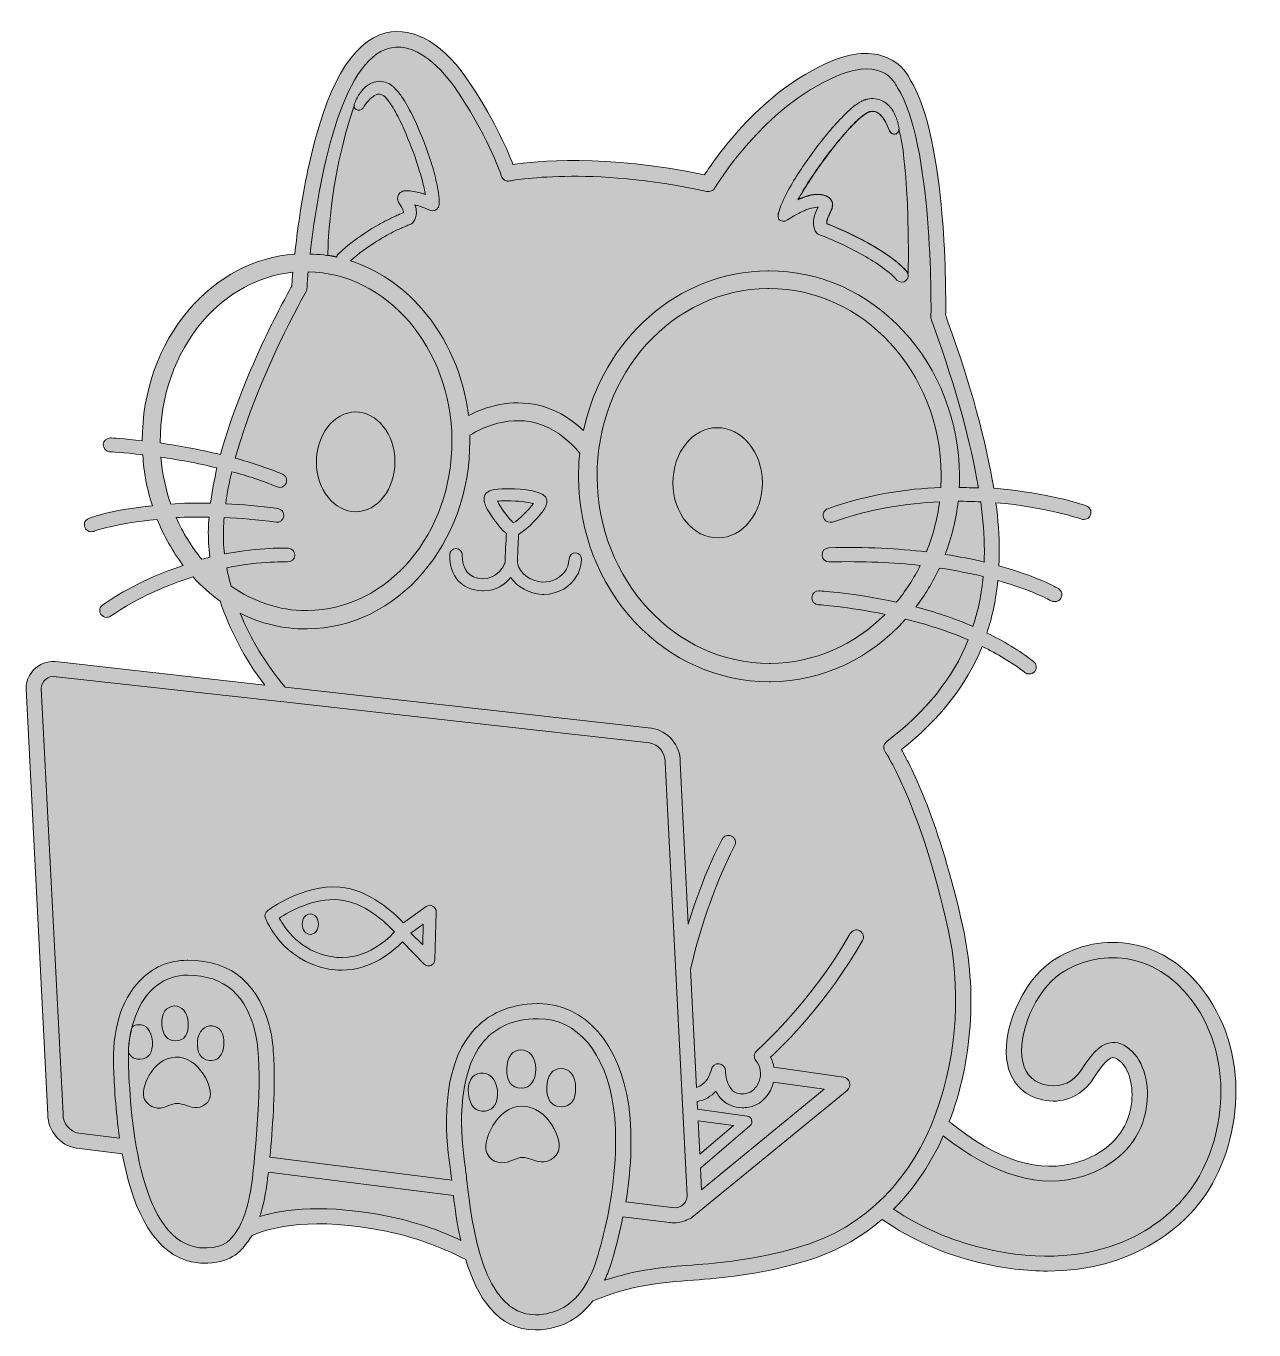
# Model space of a CAD drawing. Header units: inches. Extents: x 0.3 to 9.8, y -10 to 0.
import ezdxf

# ---------------------------------------------------------------- set-up
doc = ezdxf.new("R2010")
doc.units = ezdxf.units.IN
doc.header["$MEASUREMENT"] = 0
doc.layers.add('Livello 1', color=7, linetype='Continuous', lineweight=0)

# ---------------------------------------------------------------- blocks, each defined once
blk = doc.blocks.new('Block_1')
at = {"layer": 'Livello 1', "true_color": 0xf9e4cf, "transparency": 33554687}
h = blk.add_hatch(color=254, dxfattribs=at)
h.dxf.hatch_style = 2
edge = h.paths.add_edge_path()
edge.add_spline(control_points=[(6.134, -1.405), (6.134, -1.405), (6.136, -1.401), (6.136, -1.401), (6.14, -1.383), (6.144, -1.366), (6.15, -1.351), (6.155, -1.336), (6.161, -1.322), (6.168, -1.308), (6.18, -1.28), (6.194, -1.254), (6.208, -1.228), (6.237, -1.175), (6.266, -1.125), (6.3, -1.076), (6.364, -0.978), (6.433, -0.883), (6.507, -0.793), (6.544, -0.747), (6.583, -0.702), (6.625, -0.661), (6.646, -0.64), (6.668, -0.619), (6.69, -0.598), (6.714, -0.577), (6.737, -0.558), (6.768, -0.541), (6.776, -0.537), (6.785, -0.533), (6.793, -0.529), (6.796, -0.527), (6.797, -0.527), (6.801, -0.526), (6.801, -0.526), (6.805, -0.525), (6.805, -0.525), (6.805, -0.525), (6.808, -0.523), (6.808, -0.523), (6.814, -0.522), (6.818, -0.521), (6.822, -0.521), (6.84, -0.516), (6.861, -0.515), (6.88, -0.518), (6.901, -0.521), (6.921, -0.526), (6.939, -0.536), (6.957, -0.546), (6.972, -0.558), (6.985, -0.571), (7.011, -0.597), (7.028, -0.627), (7.04, -0.657), (7.046, -0.672), (7.051, -0.687), (7.055, -0.702), (7.06, -0.718), (7.062, -0.733), (7.064, -0.75), (7.066, -0.771), (7.051, -0.789), (7.03, -0.79), (7.014, -0.791), (6.998, -0.782), (6.991, -0.766), (6.991, -0.766), (6.99, -0.764), (6.99, -0.764), (6.972, -0.716), (6.947, -0.666), (6.916, -0.639), (6.901, -0.625), (6.886, -0.616), (6.869, -0.615), (6.861, -0.614), (6.851, -0.615), (6.841, -0.616), (6.839, -0.616), (6.836, -0.618), (6.835, -0.618), (6.835, -0.618), (6.832, -0.619), (6.832, -0.619), (6.832, -0.619), (6.832, -0.619), (6.832, -0.619), (6.832, -0.619), (6.829, -0.621), (6.829, -0.621), (6.825, -0.622), (6.821, -0.625), (6.815, -0.627), (6.796, -0.639), (6.775, -0.655), (6.754, -0.673), (6.735, -0.691), (6.714, -0.711), (6.696, -0.73), (6.657, -0.771), (6.621, -0.814), (6.585, -0.858), (6.514, -0.946), (6.446, -1.039), (6.383, -1.133), (6.353, -1.18), (6.322, -1.229), (6.294, -1.278), (6.291, -1.283), (6.289, -1.289), (6.285, -1.294), (6.305, -1.284), (6.326, -1.276), (6.348, -1.269), (6.373, -1.261), (6.398, -1.255), (6.429, -1.254), (6.444, -1.254), (6.46, -1.254), (6.476, -1.258), (6.476, -1.258), (6.48, -1.259), (6.48, -1.259), (6.48, -1.259), (6.487, -1.261), (6.487, -1.261), (6.491, -1.262), (6.496, -1.264), (6.5, -1.265), (6.51, -1.269), (6.521, -1.273), (6.532, -1.286), (6.537, -1.291), (6.543, -1.3), (6.547, -1.309), (6.551, -1.319), (6.551, -1.328), (6.551, -1.336), (6.551, -1.351), (6.547, -1.361), (6.544, -1.369), (6.539, -1.386), (6.532, -1.396), (6.528, -1.407), (6.518, -1.426), (6.51, -1.443), (6.508, -1.458), (6.507, -1.465), (6.507, -1.472), (6.507, -1.479), (6.557, -1.498), (6.604, -1.519), (6.653, -1.541), (6.708, -1.568), (6.764, -1.594), (6.818, -1.625), (6.872, -1.654), (6.925, -1.687), (6.976, -1.722), (7.028, -1.758), (7.078, -1.797), (7.122, -1.846), (7.141, -1.865), (7.14, -1.897), (7.119, -1.916), (7.1, -1.936), (7.068, -1.934), (7.048, -1.914), (7.048, -1.914), (7.048, -1.914), (7.048, -1.914), (7.048, -1.914), (7.048, -1.914), (7.048, -1.914), (7.011, -1.873), (6.966, -1.837), (6.918, -1.804), (6.871, -1.771), (6.819, -1.74), (6.768, -1.712), (6.716, -1.683), (6.664, -1.657), (6.61, -1.632), (6.555, -1.607), (6.501, -1.583), (6.447, -1.562), (6.433, -1.557), (6.423, -1.547), (6.418, -1.534), (6.418, -1.534), (6.418, -1.534), (6.418, -1.534), (6.405, -1.505), (6.403, -1.469), (6.408, -1.439), (6.414, -1.408), (6.426, -1.383), (6.437, -1.361), (6.439, -1.358), (6.44, -1.355), (6.441, -1.353), (6.439, -1.353), (6.435, -1.353), (6.43, -1.353), (6.414, -1.354), (6.396, -1.358), (6.376, -1.364), (6.357, -1.369), (6.337, -1.378), (6.318, -1.387), (6.279, -1.405), (6.24, -1.428), (6.205, -1.451), (6.184, -1.468), (6.154, -1.465), (6.137, -1.444), (6.134, -1.434), (6.132, -1.419), (6.134, -1.405)], knot_values=[0, 0, 0, 0, 1, 1, 1, 2, 2, 2, 3, 3, 3, 4, 4, 4, 5, 5, 5, 6, 6, 6, 7, 7, 7, 8, 8, 8, 9, 9, 9, 10, 10, 10, 11, 11, 11, 12, 12, 12, 13, 13, 13, 14, 14, 14, 15, 15, 15, 16, 16, 16, 17, 17, 17, 18, 18, 18, 19, 19, 19, 20, 20, 20, 21, 21, 21, 22, 22, 22, 23, 23, 23, 24, 24, 24, 25, 25, 25, 26, 26, 26, 27, 27, 27, 28, 28, 28, 29, 29, 29, 30, 30, 30, 31, 31, 31, 32, 32, 32, 33, 33, 33, 34, 34, 34, 35, 35, 35, 36, 36, 36, 37, 37, 37, 38, 38, 38, 39, 39, 39, 40, 40, 40, 41, 41, 41, 42, 42, 42, 43, 43, 43, 44, 44, 44, 45, 45, 45, 46, 46, 46, 47, 47, 47, 48, 48, 48, 49, 49, 49, 50, 50, 50, 51, 51, 51, 52, 52, 52, 53, 53, 53, 54, 54, 54, 55, 55, 55, 56, 56, 56, 57, 57, 57, 58, 58, 58, 59, 59, 59, 60, 60, 60, 61, 61, 61, 62, 62, 62, 63, 63, 63, 64, 64, 64, 65, 65, 65, 66, 66, 66, 67, 67, 67, 68, 68, 68, 69, 69, 69, 70, 70, 70, 71, 71, 71, 72, 72, 72, 73, 73, 73, 73], degree=3, periodic=0)
edge = h.paths.add_edge_path()
edge.add_spline(control_points=[(2.746, -1.711), (2.746, -1.711), (2.746, -1.711), (2.746, -1.711), (2.821, -1.643), (2.902, -1.582), (2.989, -1.528), (3.032, -1.501), (3.076, -1.475), (3.122, -1.453), (3.144, -1.441), (3.168, -1.43), (3.191, -1.419), (3.202, -1.414), (3.215, -1.409), (3.227, -1.404), (3.233, -1.401), (3.24, -1.398), (3.246, -1.397), (3.247, -1.394), (3.247, -1.393), (3.247, -1.39), (3.247, -1.384), (3.246, -1.376), (3.24, -1.365), (3.237, -1.359), (3.234, -1.354), (3.23, -1.348), (3.23, -1.348), (3.216, -1.326), (3.216, -1.326), (3.214, -1.322), (3.211, -1.316), (3.207, -1.307), (3.205, -1.301), (3.202, -1.294), (3.202, -1.28), (3.202, -1.278), (3.204, -1.272), (3.204, -1.269), (3.205, -1.265), (3.207, -1.261), (3.209, -1.257), (3.212, -1.253), (3.215, -1.248), (3.218, -1.246), (3.219, -1.244), (3.221, -1.243), (3.222, -1.241), (3.223, -1.24), (3.225, -1.239), (3.226, -1.239), (3.237, -1.23), (3.246, -1.229), (3.251, -1.228), (3.257, -1.226), (3.261, -1.226), (3.265, -1.226), (3.272, -1.226), (3.279, -1.226), (3.284, -1.226), (3.322, -1.229), (3.358, -1.237), (3.393, -1.247), (3.401, -1.25), (3.408, -1.251), (3.416, -1.254), (3.412, -1.232), (3.408, -1.209), (3.402, -1.187), (3.391, -1.139), (3.376, -1.09), (3.361, -1.041), (3.33, -0.944), (3.293, -0.848), (3.252, -0.755), (3.232, -0.709), (3.211, -0.662), (3.186, -0.619), (3.173, -0.597), (3.161, -0.576), (3.148, -0.557), (3.136, -0.537), (3.121, -0.518), (3.107, -0.504), (3.104, -0.501), (3.1, -0.498), (3.097, -0.496), (3.093, -0.493), (3.09, -0.491), (3.086, -0.489), (3.079, -0.484), (3.072, -0.483), (3.066, -0.482), (3.054, -0.48), (3.041, -0.483), (3.025, -0.493), (2.993, -0.512), (2.961, -0.551), (2.936, -0.589), (2.936, -0.589), (2.934, -0.591), (2.934, -0.591), (2.923, -0.608), (2.9, -0.612), (2.883, -0.601), (2.869, -0.591), (2.864, -0.575), (2.869, -0.559), (2.875, -0.544), (2.879, -0.532), (2.886, -0.519), (2.893, -0.507), (2.9, -0.494), (2.908, -0.482), (2.925, -0.457), (2.944, -0.433), (2.972, -0.414), (2.986, -0.404), (3.002, -0.396), (3.021, -0.39), (3.039, -0.384), (3.059, -0.382), (3.079, -0.384), (3.098, -0.387), (3.116, -0.393), (3.133, -0.401), (3.141, -0.405), (3.148, -0.409), (3.155, -0.415), (3.164, -0.421), (3.171, -0.426), (3.176, -0.432), (3.2, -0.454), (3.216, -0.477), (3.233, -0.5), (3.248, -0.523), (3.262, -0.546), (3.276, -0.569), (3.302, -0.616), (3.326, -0.664), (3.348, -0.712), (3.391, -0.809), (3.429, -0.908), (3.461, -1.009), (3.477, -1.059), (3.491, -1.111), (3.502, -1.164), (3.508, -1.19), (3.514, -1.216), (3.518, -1.244), (3.522, -1.272), (3.525, -1.3), (3.522, -1.333), (3.521, -1.361), (3.497, -1.382), (3.469, -1.38), (3.462, -1.38), (3.457, -1.379), (3.451, -1.376), (3.451, -1.376), (3.45, -1.376), (3.45, -1.376), (3.437, -1.371), (3.422, -1.364), (3.408, -1.358), (3.394, -1.353), (3.379, -1.347), (3.364, -1.343), (3.354, -1.34), (3.344, -1.337), (3.336, -1.336), (3.343, -1.353), (3.348, -1.372), (3.347, -1.394), (3.347, -1.422), (3.336, -1.448), (3.322, -1.469), (3.315, -1.479), (3.307, -1.484), (3.297, -1.487), (3.287, -1.49), (3.276, -1.494), (3.265, -1.5), (3.254, -1.504), (3.243, -1.508), (3.232, -1.514), (3.209, -1.523), (3.189, -1.533), (3.168, -1.544), (3.125, -1.566), (3.083, -1.59), (3.043, -1.615), (2.971, -1.659), (2.902, -1.711), (2.839, -1.766), (3.046, -1.833), (3.234, -1.958), (3.39, -2.137), (3.586, -2.362), (3.711, -2.648), (3.748, -2.958), (3.809, -2.926), (3.894, -2.891), (3.991, -2.873), (4.162, -2.841), (4.405, -2.854), (4.634, -3.073), (4.782, -2.373), (5.361, -1.847), (6.053, -1.843), (6.053, -1.843), (6.062, -1.843), (6.062, -1.843), (6.453, -1.843), (6.821, -2.007), (7.097, -2.305), (7.372, -2.603), (7.526, -2.997), (7.529, -3.418), (7.529, -3.45), (7.529, -3.48), (7.528, -3.512), (7.579, -3.512), (7.628, -3.514), (7.676, -3.515), (7.618, -3.166), (7.504, -2.753), (7.335, -2.279), (7.31, -2.209), (7.307, -2.203), (7.31, -2.189), (7.311, -2.103), (7.323, -0.866), (7.053, -0.433), (7.051, -0.43), (7.048, -0.426), (7.047, -0.423), (7.046, -0.421), (7.015, -0.346), (6.925, -0.309), (6.836, -0.273), (6.721, -0.284), (6.582, -0.343), (6.018, -0.582), (5.65, -1.198), (5.646, -1.204), (5.633, -1.226), (5.607, -1.237), (5.583, -1.232), (4.682, -1.03), (4.073, -1.15), (4.068, -1.151), (4.039, -1.157), (4.009, -1.14), (4.001, -1.111), (4, -1.108), (3.922, -0.857), (3.676, -0.479), (3.596, -0.354), (3.38, -0.071), (3.141, -0.127), (2.769, -0.216), (2.591, -1.14), (2.529, -1.714), (2.598, -1.715), (2.666, -1.723), (2.734, -1.739), (2.733, -1.726), (2.739, -1.718), (2.746, -1.711)], knot_values=[0, 0, 0, 0, 1, 1, 1, 2, 2, 2, 3, 3, 3, 4, 4, 4, 5, 5, 5, 6, 6, 6, 7, 7, 7, 8, 8, 8, 9, 9, 9, 10, 10, 10, 11, 11, 11, 12, 12, 12, 13, 13, 13, 14, 14, 14, 15, 15, 15, 16, 16, 16, 17, 17, 17, 18, 18, 18, 19, 19, 19, 20, 20, 20, 21, 21, 21, 22, 22, 22, 23, 23, 23, 24, 24, 24, 25, 25, 25, 26, 26, 26, 27, 27, 27, 28, 28, 28, 29, 29, 29, 30, 30, 30, 31, 31, 31, 32, 32, 32, 33, 33, 33, 34, 34, 34, 35, 35, 35, 36, 36, 36, 37, 37, 37, 38, 38, 38, 39, 39, 39, 40, 40, 40, 41, 41, 41, 42, 42, 42, 43, 43, 43, 44, 44, 44, 45, 45, 45, 46, 46, 46, 47, 47, 47, 48, 48, 48, 49, 49, 49, 50, 50, 50, 51, 51, 51, 52, 52, 52, 53, 53, 53, 54, 54, 54, 55, 55, 55, 56, 56, 56, 57, 57, 57, 58, 58, 58, 59, 59, 59, 60, 60, 60, 61, 61, 61, 62, 62, 62, 63, 63, 63, 64, 64, 64, 65, 65, 65, 66, 66, 66, 67, 67, 67, 68, 68, 68, 69, 69, 69, 70, 70, 70, 71, 71, 71, 72, 72, 72, 73, 73, 73, 74, 74, 74, 75, 75, 75, 76, 76, 76, 77, 77, 77, 78, 78, 78, 79, 79, 79, 80, 80, 80, 81, 81, 81, 82, 82, 82, 83, 83, 83, 84, 84, 84, 85, 85, 85, 86, 86, 86, 87, 87, 87, 88, 88, 88, 89, 89, 89, 90, 90, 90, 90], degree=3, periodic=0)
h = blk.add_hatch(color=254, dxfattribs=at)
h.dxf.hatch_style = 2
edge = h.paths.add_edge_path()
edge.add_spline(control_points=[(2.877, -2.93), (3.044, -2.929), (3.18, -3.101), (3.182, -3.312), (3.183, -3.525), (3.048, -3.698), (2.882, -3.698), (2.715, -3.7), (2.579, -3.528), (2.577, -3.316), (2.577, -3.105), (2.711, -2.932), (2.877, -2.93)], knot_values=[0, 0, 0, 0, 1, 1, 1, 2, 2, 2, 3, 3, 3, 4, 4, 4, 4], degree=3, periodic=0)
edge = h.paths.add_edge_path()
edge.add_spline(control_points=[(2.361, -3.979), (2.39, -3.98), (2.412, -4.005), (2.411, -4.035), (2.409, -4.064), (2.384, -4.086), (2.355, -4.085), (2.351, -4.085), (2.161, -4.076), (1.887, -4.13), (1.895, -4.178), (1.907, -4.223), (1.92, -4.271), (2.09, -4.39), (2.289, -4.46), (2.501, -4.46), (2.501, -4.46), (2.508, -4.46), (2.508, -4.46), (3.126, -4.455), (3.626, -3.866), (3.621, -3.147), (3.615, -2.439), (3.121, -1.861), (2.514, -1.85), (2.509, -1.898), (2.507, -1.943), (2.504, -1.982), (2.504, -1.991), (2.501, -2), (2.495, -2.007), (2.491, -2.015), (2.127, -2.651), (1.952, -3.286), (2.075, -3.319), (2.198, -3.36), (2.315, -3.408), (2.341, -3.419), (2.355, -3.45), (2.344, -3.478), (2.336, -3.498), (2.316, -3.511), (2.295, -3.511), (2.289, -3.511), (2.282, -3.51), (2.275, -3.507), (2.164, -3.461), (2.045, -3.422), (1.926, -3.39), (1.905, -3.473), (1.89, -3.557), (1.879, -3.637), (2.002, -3.643), (2.137, -3.655), (2.28, -3.673), (2.309, -3.678), (2.33, -3.704), (2.326, -3.733), (2.322, -3.762), (2.295, -3.783), (2.266, -3.779), (2.123, -3.76), (1.99, -3.748), (1.866, -3.743), (1.864, -3.773), (1.862, -3.803), (1.861, -3.832), (1.859, -3.894), (1.862, -3.96), (1.869, -4.023), (2.15, -3.971), (2.345, -3.979), (2.361, -3.979)], knot_values=[0, 0, 0, 0, 1, 1, 1, 2, 2, 2, 3, 3, 3, 4, 4, 4, 5, 5, 5, 6, 6, 6, 7, 7, 7, 8, 8, 8, 9, 9, 9, 10, 10, 10, 11, 11, 11, 12, 12, 12, 13, 13, 13, 14, 14, 14, 15, 15, 15, 16, 16, 16, 17, 17, 17, 18, 18, 18, 19, 19, 19, 20, 20, 20, 21, 21, 21, 22, 22, 22, 23, 23, 23, 24, 24, 24, 24], degree=3, periodic=0)
h = blk.add_hatch(color=254, dxfattribs=at)
h.dxf.hatch_style = 2
edge = h.paths.add_edge_path()
edge.add_spline(control_points=[(5.671, -3.9), (5.48, -3.901), (5.323, -3.712), (5.322, -3.478), (5.321, -3.244), (5.473, -3.053), (5.664, -3.051), (5.854, -3.05), (6.009, -3.239), (6.012, -3.473), (6.014, -3.707), (5.861, -3.898), (5.671, -3.9)], knot_values=[0, 0, 0, 0, 1, 1, 1, 2, 2, 2, 3, 3, 3, 4, 4, 4, 4], degree=3, periodic=0)
edge = h.paths.add_edge_path()
edge.add_spline(control_points=[(6.45, -4.308), (6.471, -4.31), (6.721, -4.323), (7.043, -4.396), (7.115, -4.31), (7.176, -4.215), (7.228, -4.112), (7.025, -4.09), (6.79, -4.078), (6.526, -4.085), (6.496, -4.085), (6.471, -4.062), (6.471, -4.032), (6.469, -4.001), (6.493, -3.976), (6.523, -3.976), (6.81, -3.968), (7.06, -3.982), (7.275, -4.008), (7.325, -3.887), (7.358, -3.757), (7.376, -3.621), (7.121, -3.633), (6.839, -3.678), (6.551, -3.778), (6.546, -3.78), (6.539, -3.78), (6.533, -3.78), (6.511, -3.78), (6.49, -3.766), (6.482, -3.744), (6.472, -3.716), (6.487, -3.685), (6.515, -3.675), (6.822, -3.566), (7.122, -3.522), (7.386, -3.511), (7.387, -3.479), (7.389, -3.447), (7.389, -3.414), (7.383, -2.622), (6.789, -1.979), (6.062, -1.979), (6.062, -1.979), (6.054, -1.979), (6.054, -1.979), (5.323, -1.984), (4.733, -2.636), (4.739, -3.432), (4.744, -4.223), (5.339, -4.867), (6.065, -4.867), (6.065, -4.867), (6.073, -4.867), (6.073, -4.867), (6.414, -4.864), (6.723, -4.722), (6.957, -4.489), (6.666, -4.429), (6.448, -4.415), (6.444, -4.415), (6.414, -4.414), (6.391, -4.387), (6.393, -4.358), (6.394, -4.329), (6.419, -4.305), (6.45, -4.308)], knot_values=[0, 0, 0, 0, 1, 1, 1, 2, 2, 2, 3, 3, 3, 4, 4, 4, 5, 5, 5, 6, 6, 6, 7, 7, 7, 8, 8, 8, 9, 9, 9, 10, 10, 10, 11, 11, 11, 12, 12, 12, 13, 13, 13, 14, 14, 14, 15, 15, 15, 16, 16, 16, 17, 17, 17, 18, 18, 18, 19, 19, 19, 20, 20, 20, 21, 21, 21, 22, 22, 22, 22], degree=3, periodic=0)
h = blk.add_hatch(color=254, dxfattribs=at)
h.dxf.hatch_style = 2
edge = h.paths.add_edge_path()
edge.add_spline(control_points=[(4.589, -4.183), (4.539, -4.276), (4.439, -4.335), (4.329, -4.335), (4.325, -4.335), (4.321, -4.335), (4.315, -4.335), (4.216, -4.33), (4.126, -4.279), (4.073, -4.204), (4.03, -4.257), (3.958, -4.308), (3.865, -4.308), (3.861, -4.308), (3.858, -4.308), (3.854, -4.308), (3.696, -4.301), (3.604, -4.2), (3.604, -4.029), (3.604, -4.003), (3.625, -3.982), (3.652, -3.982), (3.652, -3.982), (3.652, -3.982), (3.652, -3.982), (3.679, -3.982), (3.7, -4.004), (3.7, -4.03), (3.7, -4.148), (3.751, -4.208), (3.858, -4.214), (3.952, -4.218), (4.009, -4.137), (4.021, -4.11), (4.022, -4.105), (4.025, -4.101), (4.029, -4.097), (4.029, -4.093), (4.029, -4.09), (4.03, -4.086), (4.034, -3.969), (4.039, -3.901), (4.04, -3.866), (3.979, -3.816), (3.902, -3.703), (3.883, -3.658), (3.876, -3.643), (3.855, -3.594), (3.883, -3.558), (3.9, -3.539), (3.93, -3.521), (4.044, -3.521), (4.087, -3.521), (4.304, -3.523), (4.343, -3.587), (4.357, -3.611), (4.355, -3.639), (4.336, -3.672), (4.309, -3.719), (4.207, -3.832), (4.134, -3.873), (4.133, -3.908), (4.129, -3.976), (4.125, -4.093), (4.143, -4.172), (4.226, -4.236), (4.318, -4.24), (4.396, -4.243), (4.469, -4.204), (4.503, -4.14), (4.503, -4.14), (4.503, -4.139), (4.504, -4.139), (4.504, -4.139), (4.521, -4.108), (4.523, -4.061), (4.525, -4.035), (4.548, -4.014), (4.575, -4.016), (4.601, -4.018), (4.621, -4.041), (4.619, -4.068), (4.615, -4.13), (4.593, -4.175), (4.589, -4.183)], knot_values=[0, 0, 0, 0, 1, 1, 1, 2, 2, 2, 3, 3, 3, 4, 4, 4, 5, 5, 5, 6, 6, 6, 7, 7, 7, 8, 8, 8, 9, 9, 9, 10, 10, 10, 11, 11, 11, 12, 12, 12, 13, 13, 13, 14, 14, 14, 15, 15, 15, 16, 16, 16, 17, 17, 17, 18, 18, 18, 19, 19, 19, 20, 20, 20, 21, 21, 21, 22, 22, 22, 23, 23, 23, 24, 24, 24, 25, 25, 25, 26, 26, 26, 27, 27, 27, 28, 28, 28, 28], degree=3, periodic=0)
edge = h.paths.add_edge_path()
edge.add_spline(control_points=[(7.443, -6.915), (7.229, -5.955), (6.96, -5.551), (6.957, -5.547), (6.939, -5.522), (6.946, -5.487), (6.969, -5.468), (7.271, -5.239), (7.478, -4.983), (7.597, -4.685), (7.436, -4.615), (7.269, -4.564), (7.115, -4.526), (6.851, -4.821), (6.482, -5.005), (6.073, -5.008), (6.073, -5.008), (6.064, -5.008), (6.064, -5.008), (5.673, -5.008), (5.305, -4.844), (5.028, -4.546), (4.753, -4.248), (4.598, -3.854), (4.596, -3.433), (4.596, -3.369), (4.598, -3.305), (4.605, -3.244), (4.605, -3.244), (4.604, -3.246), (4.604, -3.246), (4.437, -3.046), (4.24, -2.966), (4.016, -3.008), (3.9, -3.03), (3.807, -3.079), (3.758, -3.11), (3.758, -3.122), (3.758, -3.135), (3.758, -3.147), (3.764, -3.944), (3.201, -4.597), (2.505, -4.601), (2.505, -4.601), (2.498, -4.601), (2.498, -4.601), (2.32, -4.601), (2.148, -4.56), (1.99, -4.48), (2.07, -4.676), (2.187, -4.871), (2.336, -5.05), (2.336, -5.05), (5.155, -5.365), (5.155, -5.365), (5.157, -5.365), (5.157, -5.365), (5.158, -5.365), (5.284, -5.385), (5.382, -5.498), (5.378, -5.626), (5.378, -5.626), (5.44, -6.874), (5.44, -6.874), (5.504, -6.667), (5.59, -6.436), (5.701, -6.221), (5.715, -6.194), (5.748, -6.183), (5.775, -6.197), (5.801, -6.211), (5.812, -6.244), (5.798, -6.271), (5.628, -6.597), (5.519, -6.964), (5.458, -7.221), (5.458, -7.221), (5.504, -8.132), (5.504, -8.132), (5.576, -8.115), (5.612, -8.03), (5.619, -7.994), (5.623, -7.967), (5.65, -7.947), (5.678, -7.95), (5.705, -7.953), (5.728, -7.976), (5.728, -8.004), (5.728, -8.033), (5.739, -8.118), (5.784, -8.158), (5.809, -8.179), (5.843, -8.186), (5.887, -8.179), (5.929, -8.172), (5.966, -8.137), (5.986, -8.087), (6.008, -8.029), (5.998, -7.969), (5.962, -7.926), (5.943, -7.904), (5.946, -7.869), (5.968, -7.85), (5.972, -7.846), (6.378, -7.492), (6.689, -6.947), (6.704, -6.921), (6.737, -6.912), (6.762, -6.926), (6.789, -6.942), (6.797, -6.975), (6.783, -7), (6.514, -7.472), (6.183, -7.799), (6.075, -7.9), (6.087, -7.924), (6.096, -7.949), (6.101, -7.976), (6.101, -7.976), (6.636, -8.053), (6.636, -8.053), (6.658, -8.055), (6.678, -8.072), (6.683, -8.094), (6.689, -8.117), (6.682, -8.14), (6.664, -8.155), (6.664, -8.155), (5.468, -9.135), (5.468, -9.135), (5.461, -9.14), (5.453, -9.144), (5.443, -9.146), (5.409, -9.165), (5.373, -9.175), (5.333, -9.175), (5.321, -9.175), (5.308, -9.174), (5.296, -9.172), (5.296, -9.172), (4.937, -9.128), (4.937, -9.128), (4.936, -9.137), (4.933, -9.147), (4.932, -9.157), (4.907, -9.278), (4.876, -9.397), (4.841, -9.503), (4.828, -9.544), (4.814, -9.582), (4.797, -9.618), (5.05, -9.533), (5.255, -9.517), (5.471, -9.5), (5.689, -9.483), (5.936, -9.464), (6.272, -9.369), (7.389, -9.058), (7.628, -7.747), (7.443, -6.915)], knot_values=[0, 0, 0, 0, 1, 1, 1, 2, 2, 2, 3, 3, 3, 4, 4, 4, 5, 5, 5, 6, 6, 6, 7, 7, 7, 8, 8, 8, 9, 9, 9, 10, 10, 10, 11, 11, 11, 12, 12, 12, 13, 13, 13, 14, 14, 14, 15, 15, 15, 16, 16, 16, 17, 17, 17, 18, 18, 18, 19, 19, 19, 20, 20, 20, 21, 21, 21, 22, 22, 22, 23, 23, 23, 24, 24, 24, 25, 25, 25, 26, 26, 26, 27, 27, 27, 28, 28, 28, 29, 29, 29, 30, 30, 30, 31, 31, 31, 32, 32, 32, 33, 33, 33, 34, 34, 34, 35, 35, 35, 36, 36, 36, 37, 37, 37, 38, 38, 38, 39, 39, 39, 40, 40, 40, 41, 41, 41, 42, 42, 42, 43, 43, 43, 44, 44, 44, 45, 45, 45, 46, 46, 46, 47, 47, 47, 48, 48, 48, 49, 49, 49, 50, 50, 50, 51, 51, 51, 52, 52, 52, 53, 53, 53, 53], degree=3, periodic=0)
h = blk.add_hatch(color=254, dxfattribs=at)
h.dxf.hatch_style = 2
edge = h.paths.add_edge_path()
edge.add_spline(control_points=[(7.419, -4.028), (7.529, -4.044), (7.629, -4.064), (7.719, -4.086), (7.721, -4.057), (7.721, -4.028), (7.721, -3.997), (7.721, -3.883), (7.711, -3.758), (7.693, -3.622), (7.637, -3.619), (7.579, -3.618), (7.519, -3.618), (7.503, -3.761), (7.469, -3.898), (7.419, -4.028)], knot_values=[0, 0, 0, 0, 1, 1, 1, 2, 2, 2, 3, 3, 3, 4, 4, 4, 5, 5, 5, 5], degree=3, periodic=0)
h = blk.add_hatch(color=254, dxfattribs=at)
h.dxf.hatch_style = 2
edge = h.paths.add_edge_path()
edge.add_spline(control_points=[(7.711, -4.197), (7.612, -4.173), (7.5, -4.151), (7.375, -4.132), (7.325, -4.24), (7.264, -4.34), (7.193, -4.432), (7.335, -4.469), (7.486, -4.518), (7.633, -4.582), (7.673, -4.461), (7.7, -4.332), (7.711, -4.197)], knot_values=[0, 0, 0, 0, 1, 1, 1, 2, 2, 2, 3, 3, 3, 4, 4, 4, 4], degree=3, periodic=0)
h = blk.add_hatch(color=254, dxfattribs=at)
h.dxf.hatch_style = 2
edge = h.paths.add_edge_path()
edge.add_spline(control_points=[(9.322, -7.465), (9.032, -7.072), (8.593, -7.062), (8.308, -7.255), (8.114, -7.389), (7.969, -7.725), (8.017, -7.936), (8.04, -8.04), (8.107, -8.101), (8.217, -8.118), (8.315, -8.133), (8.407, -8.09), (8.467, -7.999), (8.526, -7.907), (8.6, -7.793), (8.705, -7.786), (8.765, -7.782), (8.825, -7.814), (8.88, -7.879), (8.973, -7.987), (9.003, -8.186), (8.953, -8.362), (8.893, -8.576), (8.726, -8.737), (8.485, -8.815), (8.162, -8.919), (7.791, -8.812), (7.405, -8.506), (7.322, -8.69), (7.2, -8.893), (7.021, -9.071), (7.235, -9.211), (7.464, -9.311), (7.705, -9.369), (8.643, -9.593), (9.117, -9.16), (9.276, -8.962), (9.572, -8.597), (9.669, -7.937), (9.322, -7.465)], knot_values=[0, 0, 0, 0, 1, 1, 1, 2, 2, 2, 3, 3, 3, 4, 4, 4, 5, 5, 5, 6, 6, 6, 7, 7, 7, 8, 8, 8, 9, 9, 9, 10, 10, 10, 11, 11, 11, 12, 12, 12, 13, 13, 13, 13], degree=3, periodic=0)
h = blk.add_hatch(color=254, dxfattribs=at)
h.dxf.hatch_style = 2
edge = h.paths.add_edge_path()
edge.add_spline(control_points=[(1.13, -7.862), (1.129, -7.9), (1.129, -7.939), (1.13, -7.978), (1.139, -8.151), (1.155, -8.514), (1.243, -8.828), (1.343, -9.187), (1.504, -9.369), (1.72, -9.369), (1.726, -9.369), (1.73, -9.369), (1.736, -9.369), (1.872, -9.364), (1.915, -9.306), (1.957, -9.249), (1.957, -9.249), (1.965, -9.237), (1.965, -9.237), (2.008, -9.179), (2.064, -9.021), (2.084, -8.831), (2.118, -8.529), (2.165, -7.987), (2.111, -7.732), (2.047, -7.424), (1.869, -7.268), (1.586, -7.268), (1.586, -7.268), (1.583, -7.268), (1.583, -7.268), (1.562, -7.268), (1.543, -7.269), (1.523, -7.272), (1.439, -7.286), (1.361, -7.326), (1.298, -7.393), (1.234, -7.461), (1.187, -7.553), (1.159, -7.661), (1.158, -7.661), (1.129, -7.769), (1.13, -7.862)], knot_values=[0, 0, 0, 0, 1, 1, 1, 2, 2, 2, 3, 3, 3, 4, 4, 4, 5, 5, 5, 6, 6, 6, 7, 7, 7, 8, 8, 8, 9, 9, 9, 10, 10, 10, 11, 11, 11, 12, 12, 12, 13, 13, 13, 14, 14, 14, 14], degree=3, periodic=0)
edge.add_line((1.13, -7.862), (1.13, -7.862))
h = blk.add_hatch(color=254, dxfattribs=at)
h.dxf.hatch_style = 2
edge = h.paths.add_edge_path()
edge.add_spline(control_points=[(4.865, -8.289), (4.807, -7.865), (4.586, -7.603), (4.287, -7.603), (4.284, -7.603), (4.282, -7.603), (4.279, -7.603), (4.101, -7.605), (3.962, -7.665), (3.865, -7.778), (3.644, -8.04), (3.69, -8.528), (3.721, -8.726), (3.726, -8.76), (3.73, -8.803), (3.736, -8.853), (3.775, -9.187), (3.855, -9.883), (4.264, -9.883), (4.264, -9.883), (4.264, -9.883), (4.264, -9.883), (4.276, -9.883), (4.29, -9.883), (4.302, -9.882), (4.434, -9.869), (4.539, -9.808), (4.619, -9.699), (4.619, -9.699), (4.621, -9.697), (4.621, -9.697), (4.665, -9.636), (4.701, -9.56), (4.732, -9.468), (4.765, -9.365), (4.794, -9.25), (4.818, -9.135), (4.862, -8.917), (4.907, -8.596), (4.865, -8.289)], knot_values=[0, 0, 0, 0, 1, 1, 1, 2, 2, 2, 3, 3, 3, 4, 4, 4, 5, 5, 5, 6, 6, 6, 7, 7, 7, 8, 8, 8, 9, 9, 9, 10, 10, 10, 11, 11, 11, 12, 12, 12, 13, 13, 13, 13], degree=3, periodic=0)
h = blk.add_hatch(color=254, dxfattribs=at)
h.dxf.hatch_style = 2
edge = h.paths.add_edge_path()
edge.add_spline(control_points=[(2.207, -8.785), (2.204, -8.806), (2.202, -8.825), (2.2, -8.843), (2.189, -8.943), (2.168, -9.043), (2.141, -9.126), (2.332, -9.069), (2.652, -9.028), (3.136, -9.126), (3.327, -9.165), (3.512, -9.226), (3.689, -9.31), (3.661, -9.187), (3.644, -9.067), (3.632, -8.964), (3.632, -8.964), (2.207, -8.785), (2.207, -8.785)], knot_values=[0, 0, 0, 0, 1, 1, 1, 2, 2, 2, 3, 3, 3, 4, 4, 4, 5, 5, 5, 6, 6, 6, 6], degree=3, periodic=0)
at = {"layer": 'Livello 1'}
for points, knots in [([(2.746, -1.711), (2.746, -1.711), (2.746, -1.711), (2.746, -1.711), (2.821, -1.643), (2.902, -1.582), (2.989, -1.528), (3.032, -1.501), (3.076, -1.475), (3.122, -1.453), (3.144, -1.441), (3.168, -1.43), (3.191, -1.419), (3.202, -1.414), (3.215, -1.409), (3.227, -1.404), (3.233, -1.401), (3.24, -1.398), (3.246, -1.397), (3.247, -1.394), (3.247, -1.393), (3.247, -1.39), (3.247, -1.384), (3.246, -1.376), (3.24, -1.365), (3.237, -1.359), (3.234, -1.354), (3.23, -1.348), (3.23, -1.348), (3.216, -1.326), (3.216, -1.326), (3.214, -1.322), (3.211, -1.316), (3.207, -1.307), (3.205, -1.301), (3.202, -1.294), (3.202, -1.28), (3.202, -1.278), (3.204, -1.272), (3.204, -1.269), (3.205, -1.265), (3.207, -1.261), (3.209, -1.257), (3.212, -1.253), (3.215, -1.248), (3.218, -1.246), (3.219, -1.244), (3.221, -1.243), (3.222, -1.241), (3.223, -1.24), (3.225, -1.239), (3.226, -1.239), (3.237, -1.23), (3.246, -1.229), (3.251, -1.228), (3.257, -1.226), (3.261, -1.226), (3.265, -1.226), (3.272, -1.226), (3.279, -1.226), (3.284, -1.226), (3.322, -1.229), (3.358, -1.237), (3.393, -1.247), (3.401, -1.25), (3.408, -1.251), (3.416, -1.254), (3.412, -1.232), (3.408, -1.209), (3.402, -1.187), (3.391, -1.139), (3.376, -1.09), (3.361, -1.041), (3.33, -0.944), (3.293, -0.848), (3.252, -0.755), (3.232, -0.709), (3.211, -0.662), (3.186, -0.619), (3.173, -0.597), (3.161, -0.576), (3.148, -0.557), (3.136, -0.537), (3.121, -0.518), (3.107, -0.504), (3.104, -0.501), (3.1, -0.498), (3.097, -0.496), (3.093, -0.493), (3.09, -0.491), (3.086, -0.489), (3.079, -0.484), (3.072, -0.483), (3.066, -0.482), (3.054, -0.48), (3.041, -0.483), (3.025, -0.493), (2.993, -0.512), (2.961, -0.551), (2.936, -0.589), (2.936, -0.589), (2.934, -0.591), (2.934, -0.591), (2.923, -0.608), (2.9, -0.612), (2.883, -0.601), (2.869, -0.591), (2.864, -0.575), (2.869, -0.559), (2.875, -0.544), (2.879, -0.532), (2.886, -0.519), (2.893, -0.507), (2.9, -0.494), (2.908, -0.482), (2.925, -0.457), (2.944, -0.433), (2.972, -0.414), (2.986, -0.404), (3.002, -0.396), (3.021, -0.39), (3.039, -0.384), (3.059, -0.382), (3.079, -0.384), (3.098, -0.387), (3.116, -0.393), (3.133, -0.401), (3.141, -0.405), (3.148, -0.409), (3.155, -0.415), (3.164, -0.421), (3.171, -0.426), (3.176, -0.432), (3.2, -0.454), (3.216, -0.477), (3.233, -0.5), (3.248, -0.523), (3.262, -0.546), (3.276, -0.569), (3.302, -0.616), (3.326, -0.664), (3.348, -0.712), (3.391, -0.809), (3.429, -0.908), (3.461, -1.009), (3.477, -1.059), (3.491, -1.111), (3.502, -1.164), (3.508, -1.19), (3.514, -1.216), (3.518, -1.244), (3.522, -1.272), (3.525, -1.3), (3.522, -1.333), (3.521, -1.361), (3.497, -1.382), (3.469, -1.38), (3.462, -1.38), (3.457, -1.379), (3.451, -1.376), (3.451, -1.376), (3.45, -1.376), (3.45, -1.376), (3.437, -1.371), (3.422, -1.364), (3.408, -1.358), (3.394, -1.353), (3.379, -1.347), (3.364, -1.343), (3.354, -1.34), (3.344, -1.337), (3.336, -1.336), (3.343, -1.353), (3.348, -1.372), (3.347, -1.394), (3.347, -1.422), (3.336, -1.448), (3.322, -1.469), (3.315, -1.479), (3.307, -1.484), (3.297, -1.487), (3.287, -1.49), (3.276, -1.494), (3.265, -1.5), (3.254, -1.504), (3.243, -1.508), (3.232, -1.514), (3.209, -1.523), (3.189, -1.533), (3.168, -1.544), (3.125, -1.566), (3.083, -1.59), (3.043, -1.615), (2.971, -1.659), (2.902, -1.711), (2.839, -1.766), (3.046, -1.833), (3.234, -1.958), (3.39, -2.137), (3.586, -2.362), (3.711, -2.648), (3.748, -2.958), (3.809, -2.926), (3.894, -2.891), (3.991, -2.873), (4.162, -2.841), (4.405, -2.854), (4.634, -3.073), (4.782, -2.373), (5.361, -1.847), (6.053, -1.843), (6.053, -1.843), (6.062, -1.843), (6.062, -1.843), (6.453, -1.843), (6.821, -2.007), (7.097, -2.305), (7.372, -2.603), (7.526, -2.997), (7.529, -3.418), (7.529, -3.45), (7.529, -3.48), (7.528, -3.512), (7.579, -3.512), (7.628, -3.514), (7.676, -3.515), (7.618, -3.166), (7.504, -2.753), (7.335, -2.279), (7.31, -2.209), (7.307, -2.203), (7.31, -2.189), (7.311, -2.103), (7.323, -0.866), (7.053, -0.433), (7.051, -0.43), (7.048, -0.426), (7.047, -0.423), (7.046, -0.421), (7.015, -0.346), (6.925, -0.309), (6.836, -0.273), (6.721, -0.284), (6.582, -0.343), (6.018, -0.582), (5.65, -1.198), (5.646, -1.204), (5.633, -1.226), (5.607, -1.237), (5.583, -1.232), (4.682, -1.03), (4.073, -1.15), (4.068, -1.151), (4.039, -1.157), (4.009, -1.14), (4.001, -1.111), (4, -1.108), (3.922, -0.857), (3.676, -0.479), (3.596, -0.354), (3.38, -0.071), (3.141, -0.127), (2.769, -0.216), (2.591, -1.14), (2.529, -1.714), (2.598, -1.715), (2.666, -1.723), (2.734, -1.739), (2.733, -1.726), (2.739, -1.718), (2.746, -1.711)], [0, 0, 0, 0, 1, 1, 1, 2, 2, 2, 3, 3, 3, 4, 4, 4, 5, 5, 5, 6, 6, 6, 7, 7, 7, 8, 8, 8, 9, 9, 9, 10, 10, 10, 11, 11, 11, 12, 12, 12, 13, 13, 13, 14, 14, 14, 15, 15, 15, 16, 16, 16, 17, 17, 17, 18, 18, 18, 19, 19, 19, 20, 20, 20, 21, 21, 21, 22, 22, 22, 23, 23, 23, 24, 24, 24, 25, 25, 25, 26, 26, 26, 27, 27, 27, 28, 28, 28, 29, 29, 29, 30, 30, 30, 31, 31, 31, 32, 32, 32, 33, 33, 33, 34, 34, 34, 35, 35, 35, 36, 36, 36, 37, 37, 37, 38, 38, 38, 39, 39, 39, 40, 40, 40, 41, 41, 41, 42, 42, 42, 43, 43, 43, 44, 44, 44, 45, 45, 45, 46, 46, 46, 47, 47, 47, 48, 48, 48, 49, 49, 49, 50, 50, 50, 51, 51, 51, 52, 52, 52, 53, 53, 53, 54, 54, 54, 55, 55, 55, 56, 56, 56, 57, 57, 57, 58, 58, 58, 59, 59, 59, 60, 60, 60, 61, 61, 61, 62, 62, 62, 63, 63, 63, 64, 64, 64, 65, 65, 65, 66, 66, 66, 67, 67, 67, 68, 68, 68, 69, 69, 69, 70, 70, 70, 71, 71, 71, 72, 72, 72, 73, 73, 73, 74, 74, 74, 75, 75, 75, 76, 76, 76, 77, 77, 77, 78, 78, 78, 79, 79, 79, 80, 80, 80, 81, 81, 81, 82, 82, 82, 83, 83, 83, 84, 84, 84, 85, 85, 85, 86, 86, 86, 87, 87, 87, 88, 88, 88, 89, 89, 89, 90, 90, 90, 90]), ([(6.134, -1.405), (6.134, -1.405), (6.136, -1.401), (6.136, -1.401), (6.14, -1.383), (6.144, -1.366), (6.15, -1.351), (6.155, -1.336), (6.161, -1.322), (6.168, -1.308), (6.18, -1.28), (6.194, -1.254), (6.208, -1.228), (6.237, -1.175), (6.266, -1.125), (6.3, -1.076), (6.364, -0.978), (6.433, -0.883), (6.507, -0.793), (6.544, -0.747), (6.583, -0.702), (6.625, -0.661), (6.646, -0.64), (6.668, -0.619), (6.69, -0.598), (6.714, -0.577), (6.737, -0.558), (6.768, -0.541), (6.776, -0.537), (6.785, -0.533), (6.793, -0.529), (6.796, -0.527), (6.797, -0.527), (6.801, -0.526), (6.801, -0.526), (6.805, -0.525), (6.805, -0.525), (6.805, -0.525), (6.808, -0.523), (6.808, -0.523), (6.814, -0.522), (6.818, -0.521), (6.822, -0.521), (6.84, -0.516), (6.861, -0.515), (6.88, -0.518), (6.901, -0.521), (6.921, -0.526), (6.939, -0.536), (6.957, -0.546), (6.972, -0.558), (6.985, -0.571), (7.011, -0.597), (7.028, -0.627), (7.04, -0.657), (7.046, -0.672), (7.051, -0.687), (7.055, -0.702), (7.06, -0.718), (7.062, -0.733), (7.064, -0.75), (7.066, -0.771), (7.051, -0.789), (7.03, -0.79), (7.014, -0.791), (6.998, -0.782), (6.991, -0.766), (6.991, -0.766), (6.99, -0.764), (6.99, -0.764), (6.972, -0.716), (6.947, -0.666), (6.916, -0.639), (6.901, -0.625), (6.886, -0.616), (6.869, -0.615), (6.861, -0.614), (6.851, -0.615), (6.841, -0.616), (6.839, -0.616), (6.836, -0.618), (6.835, -0.618), (6.835, -0.618), (6.832, -0.619), (6.832, -0.619), (6.832, -0.619), (6.832, -0.619), (6.832, -0.619), (6.832, -0.619), (6.829, -0.621), (6.829, -0.621), (6.825, -0.622), (6.821, -0.625), (6.815, -0.627), (6.796, -0.639), (6.775, -0.655), (6.754, -0.673), (6.735, -0.691), (6.714, -0.711), (6.696, -0.73), (6.657, -0.771), (6.621, -0.814), (6.585, -0.858), (6.514, -0.946), (6.446, -1.039), (6.383, -1.133), (6.353, -1.18), (6.322, -1.229), (6.294, -1.278), (6.291, -1.283), (6.289, -1.289), (6.285, -1.294), (6.305, -1.284), (6.326, -1.276), (6.348, -1.269), (6.373, -1.261), (6.398, -1.255), (6.429, -1.254), (6.444, -1.254), (6.46, -1.254), (6.476, -1.258), (6.476, -1.258), (6.48, -1.259), (6.48, -1.259), (6.48, -1.259), (6.487, -1.261), (6.487, -1.261), (6.491, -1.262), (6.496, -1.264), (6.5, -1.265), (6.51, -1.269), (6.521, -1.273), (6.532, -1.286), (6.537, -1.291), (6.543, -1.3), (6.547, -1.309), (6.551, -1.319), (6.551, -1.328), (6.551, -1.336), (6.551, -1.351), (6.547, -1.361), (6.544, -1.369), (6.539, -1.386), (6.532, -1.396), (6.528, -1.407), (6.518, -1.426), (6.51, -1.443), (6.508, -1.458), (6.507, -1.465), (6.507, -1.472), (6.507, -1.479), (6.557, -1.498), (6.604, -1.519), (6.653, -1.541), (6.708, -1.568), (6.764, -1.594), (6.818, -1.625), (6.872, -1.654), (6.925, -1.687), (6.976, -1.722), (7.028, -1.758), (7.078, -1.797), (7.122, -1.846), (7.141, -1.865), (7.14, -1.897), (7.119, -1.916), (7.1, -1.936), (7.068, -1.934), (7.048, -1.914), (7.048, -1.914), (7.048, -1.914), (7.048, -1.914), (7.048, -1.914), (7.048, -1.914), (7.048, -1.914), (7.011, -1.873), (6.966, -1.837), (6.918, -1.804), (6.871, -1.771), (6.819, -1.74), (6.768, -1.712), (6.716, -1.683), (6.664, -1.657), (6.61, -1.632), (6.555, -1.607), (6.501, -1.583), (6.447, -1.562), (6.433, -1.557), (6.423, -1.547), (6.418, -1.534), (6.418, -1.534), (6.418, -1.534), (6.418, -1.534), (6.405, -1.505), (6.403, -1.469), (6.408, -1.439), (6.414, -1.408), (6.426, -1.383), (6.437, -1.361), (6.439, -1.358), (6.44, -1.355), (6.441, -1.353), (6.439, -1.353), (6.435, -1.353), (6.43, -1.353), (6.414, -1.354), (6.396, -1.358), (6.376, -1.364), (6.357, -1.369), (6.337, -1.378), (6.318, -1.387), (6.279, -1.405), (6.24, -1.428), (6.205, -1.451), (6.184, -1.468), (6.154, -1.465), (6.137, -1.444), (6.134, -1.434), (6.132, -1.419), (6.134, -1.405)], [0, 0, 0, 0, 1, 1, 1, 2, 2, 2, 3, 3, 3, 4, 4, 4, 5, 5, 5, 6, 6, 6, 7, 7, 7, 8, 8, 8, 9, 9, 9, 10, 10, 10, 11, 11, 11, 12, 12, 12, 13, 13, 13, 14, 14, 14, 15, 15, 15, 16, 16, 16, 17, 17, 17, 18, 18, 18, 19, 19, 19, 20, 20, 20, 21, 21, 21, 22, 22, 22, 23, 23, 23, 24, 24, 24, 25, 25, 25, 26, 26, 26, 27, 27, 27, 28, 28, 28, 29, 29, 29, 30, 30, 30, 31, 31, 31, 32, 32, 32, 33, 33, 33, 34, 34, 34, 35, 35, 35, 36, 36, 36, 37, 37, 37, 38, 38, 38, 39, 39, 39, 40, 40, 40, 41, 41, 41, 42, 42, 42, 43, 43, 43, 44, 44, 44, 45, 45, 45, 46, 46, 46, 47, 47, 47, 48, 48, 48, 49, 49, 49, 50, 50, 50, 51, 51, 51, 52, 52, 52, 53, 53, 53, 54, 54, 54, 55, 55, 55, 56, 56, 56, 57, 57, 57, 58, 58, 58, 59, 59, 59, 60, 60, 60, 61, 61, 61, 62, 62, 62, 63, 63, 63, 64, 64, 64, 65, 65, 65, 66, 66, 66, 67, 67, 67, 68, 68, 68, 69, 69, 69, 70, 70, 70, 71, 71, 71, 72, 72, 72, 73, 73, 73, 73]), ([(2.361, -3.979), (2.39, -3.98), (2.412, -4.005), (2.411, -4.035), (2.409, -4.064), (2.384, -4.086), (2.355, -4.085), (2.351, -4.085), (2.161, -4.076), (1.887, -4.13), (1.895, -4.178), (1.907, -4.223), (1.92, -4.271), (2.09, -4.39), (2.289, -4.46), (2.501, -4.46), (2.501, -4.46), (2.508, -4.46), (2.508, -4.46), (3.126, -4.455), (3.626, -3.866), (3.621, -3.147), (3.615, -2.439), (3.121, -1.861), (2.514, -1.85), (2.509, -1.898), (2.507, -1.943), (2.504, -1.982), (2.504, -1.991), (2.501, -2), (2.495, -2.007), (2.491, -2.015), (2.127, -2.651), (1.952, -3.286), (2.075, -3.319), (2.198, -3.36), (2.315, -3.408), (2.341, -3.419), (2.355, -3.45), (2.344, -3.478), (2.336, -3.498), (2.316, -3.511), (2.295, -3.511), (2.289, -3.511), (2.282, -3.51), (2.275, -3.507), (2.164, -3.461), (2.045, -3.422), (1.926, -3.39), (1.905, -3.473), (1.89, -3.557), (1.879, -3.637), (2.002, -3.643), (2.137, -3.655), (2.28, -3.673), (2.309, -3.678), (2.33, -3.704), (2.326, -3.733), (2.322, -3.762), (2.295, -3.783), (2.266, -3.779), (2.123, -3.76), (1.99, -3.748), (1.866, -3.743), (1.864, -3.773), (1.862, -3.803), (1.861, -3.832), (1.859, -3.894), (1.862, -3.96), (1.869, -4.023), (2.15, -3.971), (2.345, -3.979), (2.361, -3.979)], [0, 0, 0, 0, 1, 1, 1, 2, 2, 2, 3, 3, 3, 4, 4, 4, 5, 5, 5, 6, 6, 6, 7, 7, 7, 8, 8, 8, 9, 9, 9, 10, 10, 10, 11, 11, 11, 12, 12, 12, 13, 13, 13, 14, 14, 14, 15, 15, 15, 16, 16, 16, 17, 17, 17, 18, 18, 18, 19, 19, 19, 20, 20, 20, 21, 21, 21, 22, 22, 22, 23, 23, 23, 24, 24, 24, 24]), ([(6.45, -4.308), (6.471, -4.31), (6.721, -4.323), (7.043, -4.396), (7.115, -4.31), (7.176, -4.215), (7.228, -4.112), (7.025, -4.09), (6.79, -4.078), (6.526, -4.085), (6.496, -4.085), (6.471, -4.062), (6.471, -4.032), (6.469, -4.001), (6.493, -3.976), (6.523, -3.976), (6.81, -3.968), (7.06, -3.982), (7.275, -4.008), (7.325, -3.887), (7.358, -3.757), (7.376, -3.621), (7.121, -3.633), (6.839, -3.678), (6.551, -3.778), (6.546, -3.78), (6.539, -3.78), (6.533, -3.78), (6.511, -3.78), (6.49, -3.766), (6.482, -3.744), (6.472, -3.716), (6.487, -3.685), (6.515, -3.675), (6.822, -3.566), (7.122, -3.522), (7.386, -3.511), (7.387, -3.479), (7.389, -3.447), (7.389, -3.414), (7.383, -2.622), (6.789, -1.979), (6.062, -1.979), (6.062, -1.979), (6.054, -1.979), (6.054, -1.979), (5.323, -1.984), (4.733, -2.636), (4.739, -3.432), (4.744, -4.223), (5.339, -4.867), (6.065, -4.867), (6.065, -4.867), (6.073, -4.867), (6.073, -4.867), (6.414, -4.864), (6.723, -4.722), (6.957, -4.489), (6.666, -4.429), (6.448, -4.415), (6.444, -4.415), (6.414, -4.414), (6.391, -4.387), (6.393, -4.358), (6.394, -4.329), (6.419, -4.305), (6.45, -4.308)], [0, 0, 0, 0, 1, 1, 1, 2, 2, 2, 3, 3, 3, 4, 4, 4, 5, 5, 5, 6, 6, 6, 7, 7, 7, 8, 8, 8, 9, 9, 9, 10, 10, 10, 11, 11, 11, 12, 12, 12, 13, 13, 13, 14, 14, 14, 15, 15, 15, 16, 16, 16, 17, 17, 17, 18, 18, 18, 19, 19, 19, 20, 20, 20, 21, 21, 21, 22, 22, 22, 22]), ([(7.443, -6.915), (7.229, -5.955), (6.96, -5.551), (6.957, -5.547), (6.939, -5.522), (6.946, -5.487), (6.969, -5.468), (7.271, -5.239), (7.478, -4.983), (7.597, -4.685), (7.436, -4.615), (7.269, -4.564), (7.115, -4.526), (6.851, -4.821), (6.482, -5.005), (6.073, -5.008), (6.073, -5.008), (6.064, -5.008), (6.064, -5.008), (5.673, -5.008), (5.305, -4.844), (5.028, -4.546), (4.753, -4.248), (4.598, -3.854), (4.596, -3.433), (4.596, -3.369), (4.598, -3.305), (4.605, -3.244), (4.605, -3.244), (4.604, -3.246), (4.604, -3.246), (4.437, -3.046), (4.24, -2.966), (4.016, -3.008), (3.9, -3.03), (3.807, -3.079), (3.758, -3.11), (3.758, -3.122), (3.758, -3.135), (3.758, -3.147), (3.764, -3.944), (3.201, -4.597), (2.505, -4.601), (2.505, -4.601), (2.498, -4.601), (2.498, -4.601), (2.32, -4.601), (2.148, -4.56), (1.99, -4.48), (2.07, -4.676), (2.187, -4.871), (2.336, -5.05), (2.336, -5.05), (5.155, -5.365), (5.155, -5.365), (5.157, -5.365), (5.157, -5.365), (5.158, -5.365), (5.284, -5.385), (5.382, -5.498), (5.378, -5.626), (5.378, -5.626), (5.44, -6.874), (5.44, -6.874), (5.504, -6.667), (5.59, -6.436), (5.701, -6.221), (5.715, -6.194), (5.748, -6.183), (5.775, -6.197), (5.801, -6.211), (5.812, -6.244), (5.798, -6.271), (5.628, -6.597), (5.519, -6.964), (5.458, -7.221), (5.458, -7.221), (5.504, -8.132), (5.504, -8.132), (5.576, -8.115), (5.612, -8.03), (5.619, -7.994), (5.623, -7.967), (5.65, -7.947), (5.678, -7.95), (5.705, -7.953), (5.728, -7.976), (5.728, -8.004), (5.728, -8.033), (5.739, -8.118), (5.784, -8.158), (5.809, -8.179), (5.843, -8.186), (5.887, -8.179), (5.929, -8.172), (5.966, -8.137), (5.986, -8.087), (6.008, -8.029), (5.998, -7.969), (5.962, -7.926), (5.943, -7.904), (5.946, -7.869), (5.968, -7.85), (5.972, -7.846), (6.378, -7.492), (6.689, -6.947), (6.704, -6.921), (6.737, -6.912), (6.762, -6.926), (6.789, -6.942), (6.797, -6.975), (6.783, -7), (6.514, -7.472), (6.183, -7.799), (6.075, -7.9), (6.087, -7.924), (6.096, -7.949), (6.101, -7.976), (6.101, -7.976), (6.636, -8.053), (6.636, -8.053), (6.658, -8.055), (6.678, -8.072), (6.683, -8.094), (6.689, -8.117), (6.682, -8.14), (6.664, -8.155), (6.664, -8.155), (5.468, -9.135), (5.468, -9.135), (5.461, -9.14), (5.453, -9.144), (5.443, -9.146), (5.409, -9.165), (5.373, -9.175), (5.333, -9.175), (5.321, -9.175), (5.308, -9.174), (5.296, -9.172), (5.296, -9.172), (4.937, -9.128), (4.937, -9.128), (4.936, -9.137), (4.933, -9.147), (4.932, -9.157), (4.907, -9.278), (4.876, -9.397), (4.841, -9.503), (4.828, -9.544), (4.814, -9.582), (4.797, -9.618), (5.05, -9.533), (5.255, -9.517), (5.471, -9.5), (5.689, -9.483), (5.936, -9.464), (6.272, -9.369), (7.389, -9.058), (7.628, -7.747), (7.443, -6.915)], [0, 0, 0, 0, 1, 1, 1, 2, 2, 2, 3, 3, 3, 4, 4, 4, 5, 5, 5, 6, 6, 6, 7, 7, 7, 8, 8, 8, 9, 9, 9, 10, 10, 10, 11, 11, 11, 12, 12, 12, 13, 13, 13, 14, 14, 14, 15, 15, 15, 16, 16, 16, 17, 17, 17, 18, 18, 18, 19, 19, 19, 20, 20, 20, 21, 21, 21, 22, 22, 22, 23, 23, 23, 24, 24, 24, 25, 25, 25, 26, 26, 26, 27, 27, 27, 28, 28, 28, 29, 29, 29, 30, 30, 30, 31, 31, 31, 32, 32, 32, 33, 33, 33, 34, 34, 34, 35, 35, 35, 36, 36, 36, 37, 37, 37, 38, 38, 38, 39, 39, 39, 40, 40, 40, 41, 41, 41, 42, 42, 42, 43, 43, 43, 44, 44, 44, 45, 45, 45, 46, 46, 46, 47, 47, 47, 48, 48, 48, 49, 49, 49, 50, 50, 50, 51, 51, 51, 52, 52, 52, 53, 53, 53, 53]), ([(2.877, -2.93), (3.044, -2.929), (3.18, -3.101), (3.182, -3.312), (3.183, -3.525), (3.048, -3.698), (2.882, -3.698), (2.715, -3.7), (2.579, -3.528), (2.577, -3.316), (2.577, -3.105), (2.711, -2.932), (2.877, -2.93)], [0, 0, 0, 0, 1, 1, 1, 2, 2, 2, 3, 3, 3, 4, 4, 4, 4]), ([(5.671, -3.9), (5.48, -3.901), (5.323, -3.712), (5.322, -3.478), (5.321, -3.244), (5.473, -3.053), (5.664, -3.051), (5.854, -3.05), (6.009, -3.239), (6.012, -3.473), (6.014, -3.707), (5.861, -3.898), (5.671, -3.9)], [0, 0, 0, 0, 1, 1, 1, 2, 2, 2, 3, 3, 3, 4, 4, 4, 4]), ([(4.589, -4.183), (4.539, -4.276), (4.439, -4.335), (4.329, -4.335), (4.325, -4.335), (4.321, -4.335), (4.315, -4.335), (4.216, -4.33), (4.126, -4.279), (4.073, -4.204), (4.03, -4.257), (3.958, -4.308), (3.865, -4.308), (3.861, -4.308), (3.858, -4.308), (3.854, -4.308), (3.696, -4.301), (3.604, -4.2), (3.604, -4.029), (3.604, -4.003), (3.625, -3.982), (3.652, -3.982), (3.652, -3.982), (3.652, -3.982), (3.652, -3.982), (3.679, -3.982), (3.7, -4.004), (3.7, -4.03), (3.7, -4.148), (3.751, -4.208), (3.858, -4.214), (3.952, -4.218), (4.009, -4.137), (4.021, -4.11), (4.022, -4.105), (4.025, -4.101), (4.029, -4.097), (4.029, -4.093), (4.029, -4.09), (4.03, -4.086), (4.034, -3.969), (4.039, -3.901), (4.04, -3.866), (3.979, -3.816), (3.902, -3.703), (3.883, -3.658), (3.876, -3.643), (3.855, -3.594), (3.883, -3.558), (3.9, -3.539), (3.93, -3.521), (4.044, -3.521), (4.087, -3.521), (4.304, -3.523), (4.343, -3.587), (4.357, -3.611), (4.355, -3.639), (4.336, -3.672), (4.309, -3.719), (4.207, -3.832), (4.134, -3.873), (4.133, -3.908), (4.129, -3.976), (4.125, -4.093), (4.143, -4.172), (4.226, -4.236), (4.318, -4.24), (4.396, -4.243), (4.469, -4.204), (4.503, -4.14), (4.503, -4.14), (4.503, -4.139), (4.504, -4.139), (4.504, -4.139), (4.521, -4.108), (4.523, -4.061), (4.525, -4.035), (4.548, -4.014), (4.575, -4.016), (4.601, -4.018), (4.621, -4.041), (4.619, -4.068), (4.615, -4.13), (4.593, -4.175), (4.589, -4.183)], [0, 0, 0, 0, 1, 1, 1, 2, 2, 2, 3, 3, 3, 4, 4, 4, 5, 5, 5, 6, 6, 6, 7, 7, 7, 8, 8, 8, 9, 9, 9, 10, 10, 10, 11, 11, 11, 12, 12, 12, 13, 13, 13, 14, 14, 14, 15, 15, 15, 16, 16, 16, 17, 17, 17, 18, 18, 18, 19, 19, 19, 20, 20, 20, 21, 21, 21, 22, 22, 22, 23, 23, 23, 24, 24, 24, 25, 25, 25, 26, 26, 26, 27, 27, 27, 28, 28, 28, 28]), ([(7.419, -4.028), (7.529, -4.044), (7.629, -4.064), (7.719, -4.086), (7.721, -4.057), (7.721, -4.028), (7.721, -3.997), (7.721, -3.883), (7.711, -3.758), (7.693, -3.622), (7.637, -3.619), (7.579, -3.618), (7.519, -3.618), (7.503, -3.761), (7.469, -3.898), (7.419, -4.028)], [0, 0, 0, 0, 1, 1, 1, 2, 2, 2, 3, 3, 3, 4, 4, 4, 5, 5, 5, 5]), ([(7.711, -4.197), (7.612, -4.173), (7.5, -4.151), (7.375, -4.132), (7.325, -4.24), (7.264, -4.34), (7.193, -4.432), (7.335, -4.469), (7.486, -4.518), (7.633, -4.582), (7.673, -4.461), (7.7, -4.332), (7.711, -4.197)], [0, 0, 0, 0, 1, 1, 1, 2, 2, 2, 3, 3, 3, 4, 4, 4, 4]), ([(9.322, -7.465), (9.032, -7.072), (8.593, -7.062), (8.308, -7.255), (8.114, -7.389), (7.969, -7.725), (8.017, -7.936), (8.04, -8.04), (8.107, -8.101), (8.217, -8.118), (8.315, -8.133), (8.407, -8.09), (8.467, -7.999), (8.526, -7.907), (8.6, -7.793), (8.705, -7.786), (8.765, -7.782), (8.825, -7.814), (8.88, -7.879), (8.973, -7.987), (9.003, -8.186), (8.953, -8.362), (8.893, -8.576), (8.726, -8.737), (8.485, -8.815), (8.162, -8.919), (7.791, -8.812), (7.405, -8.506), (7.322, -8.69), (7.2, -8.893), (7.021, -9.071), (7.235, -9.211), (7.464, -9.311), (7.705, -9.369), (8.643, -9.593), (9.117, -9.16), (9.276, -8.962), (9.572, -8.597), (9.669, -7.937), (9.322, -7.465)], [0, 0, 0, 0, 1, 1, 1, 2, 2, 2, 3, 3, 3, 4, 4, 4, 5, 5, 5, 6, 6, 6, 7, 7, 7, 8, 8, 8, 9, 9, 9, 10, 10, 10, 11, 11, 11, 12, 12, 12, 13, 13, 13, 13]), ([(1.13, -7.862), (1.129, -7.9), (1.129, -7.939), (1.13, -7.978), (1.139, -8.151), (1.155, -8.514), (1.243, -8.828), (1.343, -9.187), (1.504, -9.369), (1.72, -9.369), (1.726, -9.369), (1.73, -9.369), (1.736, -9.369), (1.872, -9.364), (1.915, -9.306), (1.957, -9.249), (1.957, -9.249), (1.965, -9.237), (1.965, -9.237), (2.008, -9.179), (2.064, -9.021), (2.084, -8.831), (2.118, -8.529), (2.165, -7.987), (2.111, -7.732), (2.047, -7.424), (1.869, -7.268), (1.586, -7.268), (1.586, -7.268), (1.583, -7.268), (1.583, -7.268), (1.562, -7.268), (1.543, -7.269), (1.523, -7.272), (1.439, -7.286), (1.361, -7.326), (1.298, -7.393), (1.234, -7.461), (1.187, -7.553), (1.159, -7.661), (1.158, -7.661), (1.129, -7.769), (1.13, -7.862)], [0, 0, 0, 0, 1, 1, 1, 2, 2, 2, 3, 3, 3, 4, 4, 4, 5, 5, 5, 6, 6, 6, 7, 7, 7, 8, 8, 8, 9, 9, 9, 10, 10, 10, 11, 11, 11, 12, 12, 12, 13, 13, 13, 14, 14, 14, 14]), ([(4.865, -8.289), (4.807, -7.865), (4.586, -7.603), (4.287, -7.603), (4.284, -7.603), (4.282, -7.603), (4.279, -7.603), (4.101, -7.605), (3.962, -7.665), (3.865, -7.778), (3.644, -8.04), (3.69, -8.528), (3.721, -8.726), (3.726, -8.76), (3.73, -8.803), (3.736, -8.853), (3.775, -9.187), (3.855, -9.883), (4.264, -9.883), (4.264, -9.883), (4.264, -9.883), (4.264, -9.883), (4.276, -9.883), (4.29, -9.883), (4.302, -9.882), (4.434, -9.869), (4.539, -9.808), (4.619, -9.699), (4.619, -9.699), (4.621, -9.697), (4.621, -9.697), (4.665, -9.636), (4.701, -9.56), (4.732, -9.468), (4.765, -9.365), (4.794, -9.25), (4.818, -9.135), (4.862, -8.917), (4.907, -8.596), (4.865, -8.289)], [0, 0, 0, 0, 1, 1, 1, 2, 2, 2, 3, 3, 3, 4, 4, 4, 5, 5, 5, 6, 6, 6, 7, 7, 7, 8, 8, 8, 9, 9, 9, 10, 10, 10, 11, 11, 11, 12, 12, 12, 13, 13, 13, 13]), ([(2.207, -8.785), (2.204, -8.806), (2.202, -8.825), (2.2, -8.843), (2.189, -8.943), (2.168, -9.043), (2.141, -9.126), (2.332, -9.069), (2.652, -9.028), (3.136, -9.126), (3.327, -9.165), (3.512, -9.226), (3.689, -9.31), (3.661, -9.187), (3.644, -9.067), (3.632, -8.964), (3.632, -8.964), (2.207, -8.785), (2.207, -8.785)], [0, 0, 0, 0, 1, 1, 1, 2, 2, 2, 3, 3, 3, 4, 4, 4, 5, 5, 5, 6, 6, 6, 6])]:
    blk.add_open_spline(points, degree=3, knots=knots, dxfattribs=at)
blk = doc.blocks.new('Block_2')
at = {"layer": 'Livello 1', "true_color": 0xa6a5ad, "transparency": 33554687}
h = blk.add_hatch(color=253, dxfattribs=at)
h.dxf.hatch_style = 2
edge = h.paths.add_edge_path()
edge.add_spline(control_points=[(3.49, -7.149), (3.49, -7.168), (3.477, -7.185), (3.459, -7.193), (3.454, -7.196), (3.448, -7.196), (3.441, -7.196), (3.429, -7.196), (3.416, -7.19), (3.407, -7.182), (3.407, -7.182), (3.239, -7.012), (3.239, -7.012), (3.164, -7.089), (2.997, -7.229), (2.772, -7.229), (2.739, -7.229), (2.705, -7.226), (2.673, -7.221), (2.315, -7.157), (2.19, -6.842), (2.184, -6.828), (2.176, -6.808), (2.183, -6.785), (2.2, -6.772), (2.211, -6.764), (2.473, -6.567), (2.758, -6.59), (2.983, -6.608), (3.173, -6.786), (3.247, -6.865), (3.247, -6.865), (3.422, -6.739), (3.422, -6.739), (3.437, -6.728), (3.457, -6.726), (3.473, -6.736), (3.49, -6.744), (3.5, -6.761), (3.5, -6.78), (3.5, -6.78), (3.49, -7.149), (3.49, -7.149)], knot_values=[0, 0, 0, 0, 1, 1, 1, 2, 2, 2, 3, 3, 3, 4, 4, 4, 5, 5, 5, 6, 6, 6, 7, 7, 7, 8, 8, 8, 9, 9, 9, 10, 10, 10, 11, 11, 11, 12, 12, 12, 13, 13, 13, 14, 14, 14, 14], degree=3, periodic=0)
edge = h.paths.add_edge_path()
edge.add_spline(control_points=[(5.262, -5.629), (5.262, -5.628), (5.262, -5.626), (5.262, -5.623), (5.265, -5.555), (5.209, -5.49), (5.143, -5.479), (5.143, -5.479), (2.302, -5.161), (2.302, -5.161), (2.302, -5.161), (2.302, -5.161), (2.301, -5.161), (2.301, -5.161), (0.576, -4.969), (0.576, -4.969), (0.576, -4.969), (0.575, -4.969), (0.573, -4.969), (0.541, -4.965), (0.512, -4.972), (0.491, -4.99), (0.472, -5.007), (0.459, -5.032), (0.458, -5.06), (0.458, -5.06), (0.626, -8.336), (0.626, -8.336), (0.626, -8.337), (0.626, -8.339), (0.626, -8.342), (0.623, -8.408), (0.679, -8.474), (0.747, -8.485), (0.747, -8.485), (1.062, -8.524), (1.062, -8.524), (1.03, -8.307), (1.02, -8.104), (1.015, -7.983), (1.001, -7.701), (1.072, -7.462), (1.214, -7.314), (1.314, -7.208), (1.441, -7.153), (1.583, -7.153), (1.583, -7.153), (1.587, -7.153), (1.587, -7.153), (1.929, -7.153), (2.15, -7.344), (2.226, -7.708), (2.232, -7.733), (2.236, -7.761), (2.24, -7.792), (2.243, -7.811), (2.244, -7.832), (2.245, -7.854), (2.248, -7.886), (2.25, -7.921), (2.251, -7.957), (2.258, -8.178), (2.24, -8.45), (2.219, -8.669), (2.219, -8.669), (3.619, -8.846), (3.619, -8.846), (3.615, -8.807), (3.611, -8.772), (3.607, -8.746), (3.566, -8.481), (3.534, -7.992), (3.777, -7.704), (3.897, -7.564), (4.065, -7.49), (4.277, -7.487), (4.282, -7.487), (4.284, -7.487), (4.289, -7.487), (4.644, -7.487), (4.915, -7.796), (4.982, -8.275), (5.018, -8.535), (4.994, -8.803), (4.961, -9.014), (4.961, -9.014), (5.314, -9.058), (5.314, -9.058), (5.315, -9.058), (5.315, -9.058), (5.316, -9.058), (5.347, -9.064), (5.376, -9.057), (5.397, -9.039), (5.418, -9.022), (5.43, -8.997), (5.432, -8.967), (5.432, -8.967), (5.262, -5.629), (5.262, -5.629)], knot_values=[0, 0, 0, 0, 1, 1, 1, 2, 2, 2, 3, 3, 3, 4, 4, 4, 5, 5, 5, 6, 6, 6, 7, 7, 7, 8, 8, 8, 9, 9, 9, 10, 10, 10, 11, 11, 11, 12, 12, 12, 13, 13, 13, 14, 14, 14, 15, 15, 15, 16, 16, 16, 17, 17, 17, 18, 18, 18, 19, 19, 19, 20, 20, 20, 21, 21, 21, 22, 22, 22, 23, 23, 23, 24, 24, 24, 25, 25, 25, 26, 26, 26, 27, 27, 27, 28, 28, 28, 29, 29, 29, 30, 30, 30, 31, 31, 31, 32, 32, 32, 33, 33, 33, 33], degree=3, periodic=0)
h = blk.add_hatch(color=253, dxfattribs=at)
h.dxf.hatch_style = 2
edge = h.paths.add_edge_path()
edge.add_spline(control_points=[(2.53, -6.954), (2.494, -6.954), (2.468, -6.919), (2.468, -6.875), (2.468, -6.829), (2.494, -6.796), (2.53, -6.796), (2.566, -6.796), (2.593, -6.83), (2.593, -6.875), (2.593, -6.919), (2.566, -6.954), (2.53, -6.954)], knot_values=[0, 0, 0, 0, 1, 1, 1, 2, 2, 2, 3, 3, 3, 4, 4, 4, 4], degree=3, periodic=0)
edge = h.paths.add_edge_path()
edge.add_spline(control_points=[(2.75, -6.687), (2.557, -6.672), (2.368, -6.778), (2.291, -6.828), (2.333, -6.907), (2.45, -7.082), (2.69, -7.125), (2.927, -7.168), (3.108, -7.01), (3.179, -6.935), (3.111, -6.861), (2.941, -6.703), (2.75, -6.687)], knot_values=[0, 0, 0, 0, 1, 1, 1, 2, 2, 2, 3, 3, 3, 4, 4, 4, 4], degree=3, periodic=0)
h = blk.add_hatch(color=253, dxfattribs=at)
h.dxf.hatch_style = 2
h.paths.add_polyline_path([(3.4, -6.875), (3.396, -7.033), (3.305, -6.943)])
h = blk.add_hatch(color=253, dxfattribs=at)
h.dxf.hatch_style = 2
edge = h.paths.add_edge_path()
edge.add_spline(control_points=[(6.087, -8.125), (6.091, -8.114), (6.094, -8.103), (6.097, -8.092), (6.097, -8.092), (6.487, -8.147), (6.487, -8.147), (6.487, -8.147), (5.543, -8.921), (5.543, -8.921), (5.543, -8.921), (5.534, -8.754), (5.534, -8.754), (5.534, -8.754), (5.916, -8.428), (5.916, -8.428), (5.929, -8.417), (5.934, -8.4), (5.929, -8.383), (5.925, -8.367), (5.911, -8.356), (5.894, -8.353), (5.894, -8.353), (5.512, -8.301), (5.512, -8.301), (5.512, -8.301), (5.509, -8.24), (5.509, -8.24), (5.569, -8.232), (5.618, -8.2), (5.654, -8.16), (5.668, -8.189), (5.687, -8.217), (5.714, -8.239), (5.741, -8.262), (5.789, -8.289), (5.857, -8.289), (5.872, -8.289), (5.887, -8.287), (5.904, -8.285), (5.984, -8.274), (6.054, -8.212), (6.087, -8.125)], knot_values=[0, 0, 0, 0, 1, 1, 1, 2, 2, 2, 3, 3, 3, 4, 4, 4, 5, 5, 5, 6, 6, 6, 7, 7, 7, 8, 8, 8, 9, 9, 9, 10, 10, 10, 11, 11, 11, 12, 12, 12, 13, 13, 13, 14, 14, 14, 14], degree=3, periodic=0)
h = blk.add_hatch(color=253, dxfattribs=at)
h.dxf.hatch_style = 2
h.paths.add_polyline_path([(5.516, -8.39), (5.789, -8.426), (5.529, -8.647)])
at = {"layer": 'Livello 1'}
for points in [[(3.4, -6.875), (3.396, -7.033), (3.305, -6.943)], [(5.516, -8.39), (5.789, -8.426), (5.529, -8.647)]]:
    blk.add_lwpolyline(points, close=True, dxfattribs=at)
for points, knots in [([(5.262, -5.629), (5.262, -5.628), (5.262, -5.626), (5.262, -5.623), (5.265, -5.555), (5.209, -5.49), (5.143, -5.479), (5.143, -5.479), (2.302, -5.161), (2.302, -5.161), (2.302, -5.161), (2.302, -5.161), (2.301, -5.161), (2.301, -5.161), (0.576, -4.969), (0.576, -4.969), (0.576, -4.969), (0.575, -4.969), (0.573, -4.969), (0.541, -4.965), (0.512, -4.972), (0.491, -4.99), (0.472, -5.007), (0.459, -5.032), (0.458, -5.06), (0.458, -5.06), (0.626, -8.336), (0.626, -8.336), (0.626, -8.337), (0.626, -8.339), (0.626, -8.342), (0.623, -8.408), (0.679, -8.474), (0.747, -8.485), (0.747, -8.485), (1.062, -8.524), (1.062, -8.524), (1.03, -8.307), (1.02, -8.104), (1.015, -7.983), (1.001, -7.701), (1.072, -7.462), (1.214, -7.314), (1.314, -7.208), (1.441, -7.153), (1.583, -7.153), (1.583, -7.153), (1.587, -7.153), (1.587, -7.153), (1.929, -7.153), (2.15, -7.344), (2.226, -7.708), (2.232, -7.733), (2.236, -7.761), (2.24, -7.792), (2.243, -7.811), (2.244, -7.832), (2.245, -7.854), (2.248, -7.886), (2.25, -7.921), (2.251, -7.957), (2.258, -8.178), (2.24, -8.45), (2.219, -8.669), (2.219, -8.669), (3.619, -8.846), (3.619, -8.846), (3.615, -8.807), (3.611, -8.772), (3.607, -8.746), (3.566, -8.481), (3.534, -7.992), (3.777, -7.704), (3.897, -7.564), (4.065, -7.49), (4.277, -7.487), (4.282, -7.487), (4.284, -7.487), (4.289, -7.487), (4.644, -7.487), (4.915, -7.796), (4.982, -8.275), (5.018, -8.535), (4.994, -8.803), (4.961, -9.014), (4.961, -9.014), (5.314, -9.058), (5.314, -9.058), (5.315, -9.058), (5.315, -9.058), (5.316, -9.058), (5.347, -9.064), (5.376, -9.057), (5.397, -9.039), (5.418, -9.022), (5.43, -8.997), (5.432, -8.967), (5.432, -8.967), (5.262, -5.629), (5.262, -5.629)], [0, 0, 0, 0, 1, 1, 1, 2, 2, 2, 3, 3, 3, 4, 4, 4, 5, 5, 5, 6, 6, 6, 7, 7, 7, 8, 8, 8, 9, 9, 9, 10, 10, 10, 11, 11, 11, 12, 12, 12, 13, 13, 13, 14, 14, 14, 15, 15, 15, 16, 16, 16, 17, 17, 17, 18, 18, 18, 19, 19, 19, 20, 20, 20, 21, 21, 21, 22, 22, 22, 23, 23, 23, 24, 24, 24, 25, 25, 25, 26, 26, 26, 27, 27, 27, 28, 28, 28, 29, 29, 29, 30, 30, 30, 31, 31, 31, 32, 32, 32, 33, 33, 33, 33]), ([(3.49, -7.149), (3.49, -7.168), (3.477, -7.185), (3.459, -7.193), (3.454, -7.196), (3.448, -7.196), (3.441, -7.196), (3.429, -7.196), (3.416, -7.19), (3.407, -7.182), (3.407, -7.182), (3.239, -7.012), (3.239, -7.012), (3.164, -7.089), (2.997, -7.229), (2.772, -7.229), (2.739, -7.229), (2.705, -7.226), (2.673, -7.221), (2.315, -7.157), (2.19, -6.842), (2.184, -6.828), (2.176, -6.808), (2.183, -6.785), (2.2, -6.772), (2.211, -6.764), (2.473, -6.567), (2.758, -6.59), (2.983, -6.608), (3.173, -6.786), (3.247, -6.865), (3.247, -6.865), (3.422, -6.739), (3.422, -6.739), (3.437, -6.728), (3.457, -6.726), (3.473, -6.736), (3.49, -6.744), (3.5, -6.761), (3.5, -6.78), (3.5, -6.78), (3.49, -7.149), (3.49, -7.149)], [0, 0, 0, 0, 1, 1, 1, 2, 2, 2, 3, 3, 3, 4, 4, 4, 5, 5, 5, 6, 6, 6, 7, 7, 7, 8, 8, 8, 9, 9, 9, 10, 10, 10, 11, 11, 11, 12, 12, 12, 13, 13, 13, 14, 14, 14, 14]), ([(2.75, -6.687), (2.557, -6.672), (2.368, -6.778), (2.291, -6.828), (2.333, -6.907), (2.45, -7.082), (2.69, -7.125), (2.927, -7.168), (3.108, -7.01), (3.179, -6.935), (3.111, -6.861), (2.941, -6.703), (2.75, -6.687)], [0, 0, 0, 0, 1, 1, 1, 2, 2, 2, 3, 3, 3, 4, 4, 4, 4]), ([(2.53, -6.954), (2.494, -6.954), (2.468, -6.919), (2.468, -6.875), (2.468, -6.829), (2.494, -6.796), (2.53, -6.796), (2.566, -6.796), (2.593, -6.83), (2.593, -6.875), (2.593, -6.919), (2.566, -6.954), (2.53, -6.954)], [0, 0, 0, 0, 1, 1, 1, 2, 2, 2, 3, 3, 3, 4, 4, 4, 4]), ([(6.087, -8.125), (6.091, -8.114), (6.094, -8.103), (6.097, -8.092), (6.097, -8.092), (6.487, -8.147), (6.487, -8.147), (6.487, -8.147), (5.543, -8.921), (5.543, -8.921), (5.543, -8.921), (5.534, -8.754), (5.534, -8.754), (5.534, -8.754), (5.916, -8.428), (5.916, -8.428), (5.929, -8.417), (5.934, -8.4), (5.929, -8.383), (5.925, -8.367), (5.911, -8.356), (5.894, -8.353), (5.894, -8.353), (5.512, -8.301), (5.512, -8.301), (5.512, -8.301), (5.509, -8.24), (5.509, -8.24), (5.569, -8.232), (5.618, -8.2), (5.654, -8.16), (5.668, -8.189), (5.687, -8.217), (5.714, -8.239), (5.741, -8.262), (5.789, -8.289), (5.857, -8.289), (5.872, -8.289), (5.887, -8.287), (5.904, -8.285), (5.984, -8.274), (6.054, -8.212), (6.087, -8.125)], [0, 0, 0, 0, 1, 1, 1, 2, 2, 2, 3, 3, 3, 4, 4, 4, 5, 5, 5, 6, 6, 6, 7, 7, 7, 8, 8, 8, 9, 9, 9, 10, 10, 10, 11, 11, 11, 12, 12, 12, 13, 13, 13, 14, 14, 14, 14])]:
    blk.add_open_spline(points, degree=3, knots=knots, dxfattribs=at)
blk = doc.blocks.new('Block_4')
at = {"layer": 'Livello 1', "true_color": 0xf29dc0, "transparency": 33554687}
h = blk.add_hatch(color=231, dxfattribs=at)
h.dxf.hatch_style = 2
edge = h.paths.add_edge_path()
edge.add_spline(control_points=[(4.152, -7.842), (4.214, -7.842), (4.268, -7.896), (4.266, -7.99), (4.265, -8.083), (4.227, -8.136), (4.155, -8.137), (4.079, -8.139), (4.041, -8.083), (4.043, -7.989), (4.044, -7.896), (4.091, -7.842), (4.152, -7.842)], knot_values=[0, 0, 0, 0, 1, 1, 1, 2, 2, 2, 3, 3, 3, 4, 4, 4, 4], degree=3, periodic=0)
h = blk.add_hatch(color=231, dxfattribs=at)
h.dxf.hatch_style = 2
edge = h.paths.add_edge_path()
edge.add_spline(control_points=[(3.748, -8.183), (3.737, -8.09), (3.777, -8.03), (3.84, -8.022), (3.901, -8.014), (3.961, -8.06), (3.971, -8.153), (3.98, -8.246), (3.95, -8.303), (3.879, -8.314), (3.804, -8.325), (3.759, -8.276), (3.748, -8.183)], knot_values=[0, 0, 0, 0, 1, 1, 1, 2, 2, 2, 3, 3, 3, 4, 4, 4, 4], degree=3, periodic=0)
h = blk.add_hatch(color=231, dxfattribs=at)
h.dxf.hatch_style = 2
edge = h.paths.add_edge_path()
edge.add_spline(control_points=[(4.464, -8.281), (4.387, -8.282), (4.35, -8.226), (4.351, -8.133), (4.352, -8.039), (4.398, -7.986), (4.461, -7.986), (4.523, -7.986), (4.576, -8.04), (4.573, -8.135), (4.575, -8.228), (4.536, -8.281), (4.464, -8.281)], knot_values=[0, 0, 0, 0, 1, 1, 1, 2, 2, 2, 3, 3, 3, 4, 4, 4, 4], degree=3, periodic=0)
h = blk.add_hatch(color=231, dxfattribs=at)
h.dxf.hatch_style = 2
edge = h.paths.add_edge_path()
edge.add_spline(control_points=[(4.439, -8.629), (4.401, -8.708), (4.316, -8.715), (4.264, -8.697), (4.205, -8.675), (4.187, -8.672), (4.165, -8.672), (4.141, -8.672), (4.125, -8.678), (4.066, -8.701), (4.014, -8.722), (3.929, -8.719), (3.891, -8.642), (3.848, -8.556), (3.964, -8.274), (4.162, -8.276), (4.361, -8.279), (4.48, -8.543), (4.439, -8.629)], knot_values=[0, 0, 0, 0, 1, 1, 1, 2, 2, 2, 3, 3, 3, 4, 4, 4, 5, 5, 5, 6, 6, 6, 6], degree=3, periodic=0)
at = {"layer": 'Livello 1'}
for points, knots in [([(4.152, -7.842), (4.214, -7.842), (4.268, -7.896), (4.266, -7.99), (4.265, -8.083), (4.227, -8.136), (4.155, -8.137), (4.079, -8.139), (4.041, -8.083), (4.043, -7.989), (4.044, -7.896), (4.091, -7.842), (4.152, -7.842)], [0, 0, 0, 0, 1, 1, 1, 2, 2, 2, 3, 3, 3, 4, 4, 4, 4]), ([(3.748, -8.183), (3.737, -8.09), (3.777, -8.03), (3.84, -8.022), (3.901, -8.014), (3.961, -8.06), (3.971, -8.153), (3.98, -8.246), (3.95, -8.303), (3.879, -8.314), (3.804, -8.325), (3.759, -8.276), (3.748, -8.183)], [0, 0, 0, 0, 1, 1, 1, 2, 2, 2, 3, 3, 3, 4, 4, 4, 4]), ([(4.464, -8.281), (4.387, -8.282), (4.35, -8.226), (4.351, -8.133), (4.352, -8.039), (4.398, -7.986), (4.461, -7.986), (4.523, -7.986), (4.576, -8.04), (4.573, -8.135), (4.575, -8.228), (4.536, -8.281), (4.464, -8.281)], [0, 0, 0, 0, 1, 1, 1, 2, 2, 2, 3, 3, 3, 4, 4, 4, 4]), ([(4.439, -8.629), (4.401, -8.708), (4.316, -8.715), (4.264, -8.697), (4.205, -8.675), (4.187, -8.672), (4.165, -8.672), (4.141, -8.672), (4.125, -8.678), (4.066, -8.701), (4.014, -8.722), (3.929, -8.719), (3.891, -8.642), (3.848, -8.556), (3.964, -8.274), (4.162, -8.276), (4.361, -8.279), (4.48, -8.543), (4.439, -8.629)], [0, 0, 0, 0, 1, 1, 1, 2, 2, 2, 3, 3, 3, 4, 4, 4, 5, 5, 5, 6, 6, 6, 6])]:
    blk.add_open_spline(points, degree=3, knots=knots, dxfattribs=at)
blk = doc.blocks.new('Block_5')
at = {"layer": 'Livello 1', "true_color": 0xf29dc0, "transparency": 33554687}
h = blk.add_hatch(color=231, dxfattribs=at)
h.dxf.hatch_style = 2
edge = h.paths.add_edge_path()
edge.add_spline(control_points=[(1.483, -7.505), (1.54, -7.504), (1.584, -7.551), (1.59, -7.636), (1.595, -7.721), (1.564, -7.772), (1.494, -7.774), (1.429, -7.775), (1.391, -7.728), (1.387, -7.644), (1.38, -7.558), (1.426, -7.508), (1.483, -7.505)], knot_values=[0, 0, 0, 0, 1, 1, 1, 2, 2, 2, 3, 3, 3, 4, 4, 4, 4], degree=3, periodic=0)
h = blk.add_hatch(color=231, dxfattribs=at)
h.dxf.hatch_style = 2
edge = h.paths.add_edge_path()
edge.add_spline(control_points=[(1.208, -7.649), (1.19, -7.65), (1.173, -7.655), (1.159, -7.665), (1.159, -7.665), (1.157, -7.671), (1.157, -7.671), (1.15, -7.697), (1.129, -7.786), (1.13, -7.862), (1.13, -7.864), (1.13, -7.864), (1.13, -7.865), (1.13, -7.865), (1.13, -7.865), (1.13, -7.865), (1.148, -7.899), (1.177, -7.917), (1.218, -7.915), (1.287, -7.914), (1.319, -7.864), (1.314, -7.779), (1.309, -7.694), (1.264, -7.647), (1.208, -7.649)], knot_values=[0, 0, 0, 0, 1, 1, 1, 2, 2, 2, 3, 3, 3, 4, 4, 4, 5, 5, 5, 6, 6, 6, 7, 7, 7, 8, 8, 8, 8], degree=3, periodic=0)
h = blk.add_hatch(color=231, dxfattribs=at)
h.dxf.hatch_style = 2
edge = h.paths.add_edge_path()
edge.add_spline(control_points=[(1.865, -7.801), (1.859, -7.886), (1.82, -7.932), (1.751, -7.924), (1.686, -7.915), (1.655, -7.865), (1.661, -7.78), (1.666, -7.697), (1.719, -7.653), (1.775, -7.658), (1.832, -7.664), (1.87, -7.717), (1.865, -7.801)], knot_values=[0, 0, 0, 0, 1, 1, 1, 2, 2, 2, 3, 3, 3, 4, 4, 4, 4], degree=3, periodic=0)
h = blk.add_hatch(color=231, dxfattribs=at)
h.dxf.hatch_style = 2
edge = h.paths.add_edge_path()
edge.add_spline(control_points=[(1.754, -8.221), (1.722, -8.292), (1.645, -8.297), (1.597, -8.279), (1.543, -8.26), (1.527, -8.256), (1.505, -8.256), (1.484, -8.256), (1.469, -8.26), (1.416, -8.282), (1.369, -8.3), (1.293, -8.297), (1.254, -8.226), (1.214, -8.15), (1.311, -7.908), (1.491, -7.899), (1.673, -7.89), (1.79, -8.142), (1.754, -8.221)], knot_values=[0, 0, 0, 0, 1, 1, 1, 2, 2, 2, 3, 3, 3, 4, 4, 4, 5, 5, 5, 6, 6, 6, 6], degree=3, periodic=0)
at = {"layer": 'Livello 1'}
for points, knots in [([(1.483, -7.505), (1.54, -7.504), (1.584, -7.551), (1.59, -7.636), (1.595, -7.721), (1.564, -7.772), (1.494, -7.774), (1.429, -7.775), (1.391, -7.728), (1.387, -7.644), (1.38, -7.558), (1.426, -7.508), (1.483, -7.505)], [0, 0, 0, 0, 1, 1, 1, 2, 2, 2, 3, 3, 3, 4, 4, 4, 4]), ([(1.208, -7.649), (1.19, -7.65), (1.173, -7.655), (1.159, -7.665), (1.159, -7.665), (1.157, -7.671), (1.157, -7.671), (1.15, -7.697), (1.129, -7.786), (1.13, -7.862), (1.13, -7.864), (1.13, -7.864), (1.13, -7.865), (1.13, -7.865), (1.13, -7.865), (1.13, -7.865), (1.148, -7.899), (1.177, -7.917), (1.218, -7.915), (1.287, -7.914), (1.319, -7.864), (1.314, -7.779), (1.309, -7.694), (1.264, -7.647), (1.208, -7.649)], [0, 0, 0, 0, 1, 1, 1, 2, 2, 2, 3, 3, 3, 4, 4, 4, 5, 5, 5, 6, 6, 6, 7, 7, 7, 8, 8, 8, 8]), ([(1.865, -7.801), (1.859, -7.886), (1.82, -7.932), (1.751, -7.924), (1.686, -7.915), (1.655, -7.865), (1.661, -7.78), (1.666, -7.697), (1.719, -7.653), (1.775, -7.658), (1.832, -7.664), (1.87, -7.717), (1.865, -7.801)], [0, 0, 0, 0, 1, 1, 1, 2, 2, 2, 3, 3, 3, 4, 4, 4, 4]), ([(1.754, -8.221), (1.722, -8.292), (1.645, -8.297), (1.597, -8.279), (1.543, -8.26), (1.527, -8.256), (1.505, -8.256), (1.484, -8.256), (1.469, -8.26), (1.416, -8.282), (1.369, -8.3), (1.293, -8.297), (1.254, -8.226), (1.214, -8.15), (1.311, -7.908), (1.491, -7.899), (1.673, -7.89), (1.79, -8.142), (1.754, -8.221)], [0, 0, 0, 0, 1, 1, 1, 2, 2, 2, 3, 3, 3, 4, 4, 4, 5, 5, 5, 6, 6, 6, 6])]:
    blk.add_open_spline(points, degree=3, knots=knots, dxfattribs=at)
blk = doc.blocks.new('Block_3')
at = {"layer": 'Livello 1', "true_color": 0xf29dc0, "transparency": 33554687}
h = blk.add_hatch(color=231, dxfattribs=at)
h.dxf.hatch_style = 2
edge = h.paths.add_edge_path()
edge.add_spline(control_points=[(2.732, -1.734), (2.734, -1.726), (2.739, -1.718), (2.746, -1.711), (2.746, -1.711), (2.746, -1.711), (2.746, -1.711), (2.821, -1.643), (2.902, -1.582), (2.989, -1.528), (3.032, -1.501), (3.076, -1.475), (3.122, -1.453), (3.144, -1.441), (3.168, -1.43), (3.191, -1.419), (3.202, -1.414), (3.215, -1.409), (3.227, -1.404), (3.233, -1.401), (3.24, -1.398), (3.246, -1.397), (3.247, -1.394), (3.247, -1.393), (3.247, -1.39), (3.247, -1.384), (3.246, -1.376), (3.24, -1.365), (3.237, -1.359), (3.234, -1.354), (3.23, -1.348), (3.23, -1.348), (3.216, -1.326), (3.216, -1.326), (3.214, -1.322), (3.211, -1.316), (3.207, -1.307), (3.205, -1.301), (3.202, -1.294), (3.202, -1.28), (3.202, -1.278), (3.204, -1.272), (3.204, -1.269), (3.205, -1.265), (3.207, -1.261), (3.209, -1.257), (3.212, -1.253), (3.215, -1.248), (3.218, -1.246), (3.219, -1.244), (3.221, -1.243), (3.222, -1.241), (3.223, -1.24), (3.225, -1.239), (3.226, -1.239), (3.237, -1.23), (3.246, -1.229), (3.251, -1.228), (3.257, -1.226), (3.261, -1.226), (3.265, -1.226), (3.272, -1.226), (3.279, -1.226), (3.284, -1.226), (3.322, -1.229), (3.358, -1.237), (3.393, -1.247), (3.401, -1.25), (3.408, -1.251), (3.416, -1.254), (3.412, -1.232), (3.408, -1.209), (3.402, -1.187), (3.391, -1.139), (3.376, -1.09), (3.361, -1.041), (3.33, -0.944), (3.293, -0.848), (3.252, -0.755), (3.232, -0.709), (3.211, -0.662), (3.186, -0.619), (3.173, -0.597), (3.161, -0.576), (3.148, -0.557), (3.136, -0.537), (3.121, -0.518), (3.107, -0.504), (3.104, -0.501), (3.1, -0.498), (3.097, -0.496), (3.093, -0.493), (3.09, -0.491), (3.086, -0.489), (3.079, -0.484), (3.072, -0.483), (3.066, -0.482), (3.054, -0.48), (3.041, -0.483), (3.025, -0.493), (2.993, -0.512), (2.961, -0.551), (2.936, -0.589), (2.936, -0.589), (2.934, -0.591), (2.934, -0.591), (2.923, -0.608), (2.9, -0.612), (2.883, -0.601), (2.873, -0.594), (2.868, -0.584), (2.868, -0.573), (2.666, -1.154), (2.665, -1.722), (2.665, -1.722), (2.687, -1.726), (2.709, -1.73), (2.732, -1.734)], knot_values=[0, 0, 0, 0, 1, 1, 1, 2, 2, 2, 3, 3, 3, 4, 4, 4, 5, 5, 5, 6, 6, 6, 7, 7, 7, 8, 8, 8, 9, 9, 9, 10, 10, 10, 11, 11, 11, 12, 12, 12, 13, 13, 13, 14, 14, 14, 15, 15, 15, 16, 16, 16, 17, 17, 17, 18, 18, 18, 19, 19, 19, 20, 20, 20, 21, 21, 21, 22, 22, 22, 23, 23, 23, 24, 24, 24, 25, 25, 25, 26, 26, 26, 27, 27, 27, 28, 28, 28, 29, 29, 29, 30, 30, 30, 31, 31, 31, 32, 32, 32, 33, 33, 33, 34, 34, 34, 35, 35, 35, 36, 36, 36, 37, 37, 37, 38, 38, 38, 39, 39, 39, 39], degree=3, periodic=0)
h = blk.add_hatch(color=231, dxfattribs=at)
h.dxf.hatch_style = 2
edge = h.paths.add_edge_path()
edge.add_spline(control_points=[(7.032, -0.791), (7.015, -0.793), (7, -0.783), (6.993, -0.768), (6.993, -0.768), (6.991, -0.765), (6.991, -0.765), (6.973, -0.718), (6.948, -0.668), (6.918, -0.64), (6.903, -0.626), (6.887, -0.618), (6.871, -0.616), (6.862, -0.615), (6.853, -0.616), (6.843, -0.618), (6.84, -0.618), (6.837, -0.619), (6.836, -0.619), (6.836, -0.619), (6.833, -0.621), (6.833, -0.621), (6.833, -0.621), (6.833, -0.621), (6.833, -0.621), (6.833, -0.621), (6.83, -0.622), (6.83, -0.622), (6.826, -0.623), (6.822, -0.626), (6.816, -0.629), (6.797, -0.64), (6.776, -0.657), (6.755, -0.675), (6.736, -0.693), (6.715, -0.712), (6.697, -0.732), (6.658, -0.772), (6.622, -0.815), (6.586, -0.859), (6.515, -0.947), (6.447, -1.04), (6.385, -1.134), (6.354, -1.182), (6.323, -1.23), (6.296, -1.279), (6.293, -1.284), (6.29, -1.29), (6.286, -1.296), (6.307, -1.286), (6.328, -1.278), (6.35, -1.271), (6.375, -1.262), (6.4, -1.257), (6.43, -1.255), (6.446, -1.255), (6.461, -1.255), (6.478, -1.259), (6.478, -1.259), (6.482, -1.261), (6.482, -1.261), (6.482, -1.261), (6.489, -1.262), (6.489, -1.262), (6.493, -1.264), (6.497, -1.265), (6.501, -1.266), (6.511, -1.271), (6.522, -1.275), (6.533, -1.287), (6.539, -1.293), (6.544, -1.301), (6.548, -1.311), (6.553, -1.321), (6.553, -1.329), (6.553, -1.337), (6.553, -1.353), (6.548, -1.362), (6.546, -1.371), (6.54, -1.387), (6.533, -1.397), (6.529, -1.408), (6.519, -1.428), (6.511, -1.444), (6.51, -1.459), (6.508, -1.466), (6.508, -1.473), (6.508, -1.48), (6.558, -1.5), (6.605, -1.521), (6.654, -1.543), (6.71, -1.569), (6.765, -1.596), (6.819, -1.626), (6.873, -1.655), (6.926, -1.689), (6.978, -1.723), (7.029, -1.759), (7.079, -1.798), (7.123, -1.847), (7.128, -1.853), (7.132, -1.858), (7.135, -1.864), (7.146, -0.983), (7.061, -0.751), (7.061, -0.751), (7.066, -0.771), (7.051, -0.789), (7.032, -0.791)], knot_values=[0, 0, 0, 0, 1, 1, 1, 2, 2, 2, 3, 3, 3, 4, 4, 4, 5, 5, 5, 6, 6, 6, 7, 7, 7, 8, 8, 8, 9, 9, 9, 10, 10, 10, 11, 11, 11, 12, 12, 12, 13, 13, 13, 14, 14, 14, 15, 15, 15, 16, 16, 16, 17, 17, 17, 18, 18, 18, 19, 19, 19, 20, 20, 20, 21, 21, 21, 22, 22, 22, 23, 23, 23, 24, 24, 24, 25, 25, 25, 26, 26, 26, 27, 27, 27, 28, 28, 28, 29, 29, 29, 30, 30, 30, 31, 31, 31, 32, 32, 32, 33, 33, 33, 34, 34, 34, 35, 35, 35, 36, 36, 36, 36], degree=3, periodic=0)
h = blk.add_hatch(color=231, dxfattribs=at)
h.dxf.hatch_style = 2
edge = h.paths.add_edge_path()
edge.add_spline(control_points=[(4.248, -3.635), (4.209, -3.625), (4.13, -3.614), (4.047, -3.614), (4.009, -3.614), (3.987, -3.616), (3.972, -3.618), (3.993, -3.664), (4.061, -3.753), (4.096, -3.785), (4.136, -3.758), (4.218, -3.679), (4.248, -3.635)], knot_values=[0, 0, 0, 0, 1, 1, 1, 2, 2, 2, 3, 3, 3, 4, 4, 4, 4], degree=3, periodic=0)
at = {"layer": 'Livello 1'}
for points, knots in [([(2.732, -1.734), (2.734, -1.726), (2.739, -1.718), (2.746, -1.711), (2.746, -1.711), (2.746, -1.711), (2.746, -1.711), (2.821, -1.643), (2.902, -1.582), (2.989, -1.528), (3.032, -1.501), (3.076, -1.475), (3.122, -1.453), (3.144, -1.441), (3.168, -1.43), (3.191, -1.419), (3.202, -1.414), (3.215, -1.409), (3.227, -1.404), (3.233, -1.401), (3.24, -1.398), (3.246, -1.397), (3.247, -1.394), (3.247, -1.393), (3.247, -1.39), (3.247, -1.384), (3.246, -1.376), (3.24, -1.365), (3.237, -1.359), (3.234, -1.354), (3.23, -1.348), (3.23, -1.348), (3.216, -1.326), (3.216, -1.326), (3.214, -1.322), (3.211, -1.316), (3.207, -1.307), (3.205, -1.301), (3.202, -1.294), (3.202, -1.28), (3.202, -1.278), (3.204, -1.272), (3.204, -1.269), (3.205, -1.265), (3.207, -1.261), (3.209, -1.257), (3.212, -1.253), (3.215, -1.248), (3.218, -1.246), (3.219, -1.244), (3.221, -1.243), (3.222, -1.241), (3.223, -1.24), (3.225, -1.239), (3.226, -1.239), (3.237, -1.23), (3.246, -1.229), (3.251, -1.228), (3.257, -1.226), (3.261, -1.226), (3.265, -1.226), (3.272, -1.226), (3.279, -1.226), (3.284, -1.226), (3.322, -1.229), (3.358, -1.237), (3.393, -1.247), (3.401, -1.25), (3.408, -1.251), (3.416, -1.254), (3.412, -1.232), (3.408, -1.209), (3.402, -1.187), (3.391, -1.139), (3.376, -1.09), (3.361, -1.041), (3.33, -0.944), (3.293, -0.848), (3.252, -0.755), (3.232, -0.709), (3.211, -0.662), (3.186, -0.619), (3.173, -0.597), (3.161, -0.576), (3.148, -0.557), (3.136, -0.537), (3.121, -0.518), (3.107, -0.504), (3.104, -0.501), (3.1, -0.498), (3.097, -0.496), (3.093, -0.493), (3.09, -0.491), (3.086, -0.489), (3.079, -0.484), (3.072, -0.483), (3.066, -0.482), (3.054, -0.48), (3.041, -0.483), (3.025, -0.493), (2.993, -0.512), (2.961, -0.551), (2.936, -0.589), (2.936, -0.589), (2.934, -0.591), (2.934, -0.591), (2.923, -0.608), (2.9, -0.612), (2.883, -0.601), (2.873, -0.594), (2.868, -0.584), (2.868, -0.573), (2.666, -1.154), (2.665, -1.722), (2.665, -1.722), (2.687, -1.726), (2.709, -1.73), (2.732, -1.734)], [0, 0, 0, 0, 1, 1, 1, 2, 2, 2, 3, 3, 3, 4, 4, 4, 5, 5, 5, 6, 6, 6, 7, 7, 7, 8, 8, 8, 9, 9, 9, 10, 10, 10, 11, 11, 11, 12, 12, 12, 13, 13, 13, 14, 14, 14, 15, 15, 15, 16, 16, 16, 17, 17, 17, 18, 18, 18, 19, 19, 19, 20, 20, 20, 21, 21, 21, 22, 22, 22, 23, 23, 23, 24, 24, 24, 25, 25, 25, 26, 26, 26, 27, 27, 27, 28, 28, 28, 29, 29, 29, 30, 30, 30, 31, 31, 31, 32, 32, 32, 33, 33, 33, 34, 34, 34, 35, 35, 35, 36, 36, 36, 37, 37, 37, 38, 38, 38, 39, 39, 39, 39]), ([(7.032, -0.791), (7.015, -0.793), (7, -0.783), (6.993, -0.768), (6.993, -0.768), (6.991, -0.765), (6.991, -0.765), (6.973, -0.718), (6.948, -0.668), (6.918, -0.64), (6.903, -0.626), (6.887, -0.618), (6.871, -0.616), (6.862, -0.615), (6.853, -0.616), (6.843, -0.618), (6.84, -0.618), (6.837, -0.619), (6.836, -0.619), (6.836, -0.619), (6.833, -0.621), (6.833, -0.621), (6.833, -0.621), (6.833, -0.621), (6.833, -0.621), (6.833, -0.621), (6.83, -0.622), (6.83, -0.622), (6.826, -0.623), (6.822, -0.626), (6.816, -0.629), (6.797, -0.64), (6.776, -0.657), (6.755, -0.675), (6.736, -0.693), (6.715, -0.712), (6.697, -0.732), (6.658, -0.772), (6.622, -0.815), (6.586, -0.859), (6.515, -0.947), (6.447, -1.04), (6.385, -1.134), (6.354, -1.182), (6.323, -1.23), (6.296, -1.279), (6.293, -1.284), (6.29, -1.29), (6.286, -1.296), (6.307, -1.286), (6.328, -1.278), (6.35, -1.271), (6.375, -1.262), (6.4, -1.257), (6.43, -1.255), (6.446, -1.255), (6.461, -1.255), (6.478, -1.259), (6.478, -1.259), (6.482, -1.261), (6.482, -1.261), (6.482, -1.261), (6.489, -1.262), (6.489, -1.262), (6.493, -1.264), (6.497, -1.265), (6.501, -1.266), (6.511, -1.271), (6.522, -1.275), (6.533, -1.287), (6.539, -1.293), (6.544, -1.301), (6.548, -1.311), (6.553, -1.321), (6.553, -1.329), (6.553, -1.337), (6.553, -1.353), (6.548, -1.362), (6.546, -1.371), (6.54, -1.387), (6.533, -1.397), (6.529, -1.408), (6.519, -1.428), (6.511, -1.444), (6.51, -1.459), (6.508, -1.466), (6.508, -1.473), (6.508, -1.48), (6.558, -1.5), (6.605, -1.521), (6.654, -1.543), (6.71, -1.569), (6.765, -1.596), (6.819, -1.626), (6.873, -1.655), (6.926, -1.689), (6.978, -1.723), (7.029, -1.759), (7.079, -1.798), (7.123, -1.847), (7.128, -1.853), (7.132, -1.858), (7.135, -1.864), (7.146, -0.983), (7.061, -0.751), (7.061, -0.751), (7.066, -0.771), (7.051, -0.789), (7.032, -0.791)], [0, 0, 0, 0, 1, 1, 1, 2, 2, 2, 3, 3, 3, 4, 4, 4, 5, 5, 5, 6, 6, 6, 7, 7, 7, 8, 8, 8, 9, 9, 9, 10, 10, 10, 11, 11, 11, 12, 12, 12, 13, 13, 13, 14, 14, 14, 15, 15, 15, 16, 16, 16, 17, 17, 17, 18, 18, 18, 19, 19, 19, 20, 20, 20, 21, 21, 21, 22, 22, 22, 23, 23, 23, 24, 24, 24, 25, 25, 25, 26, 26, 26, 27, 27, 27, 28, 28, 28, 29, 29, 29, 30, 30, 30, 31, 31, 31, 32, 32, 32, 33, 33, 33, 34, 34, 34, 35, 35, 35, 36, 36, 36, 36]), ([(4.248, -3.635), (4.209, -3.625), (4.13, -3.614), (4.047, -3.614), (4.009, -3.614), (3.987, -3.616), (3.972, -3.618), (3.993, -3.664), (4.061, -3.753), (4.096, -3.785), (4.136, -3.758), (4.218, -3.679), (4.248, -3.635)], [0, 0, 0, 0, 1, 1, 1, 2, 2, 2, 3, 3, 3, 4, 4, 4, 4])]:
    blk.add_open_spline(points, degree=3, knots=knots, dxfattribs=at)
for name in ['Block_5', 'Block_4']:
    blk.add_blockref(name, (0, 0), dxfattribs=at)
blk = doc.blocks.new('Block_0')
at = {"layer": 'Livello 1', "true_color": 0x010101, "transparency": 33554687}
h = blk.add_hatch(color=18, dxfattribs=at)
h.dxf.hatch_style = 2
edge = h.paths.add_edge_path()
edge.add_spline(control_points=[(2.387, -1.962), (2.333, -2.058), (2.004, -2.653), (1.839, -3.258), (1.672, -3.218), (1.511, -3.19), (1.375, -3.169), (1.375, -3.166), (1.375, -3.165), (1.375, -3.162), (1.372, -2.812), (1.489, -2.482), (1.701, -2.233), (1.889, -2.014), (2.133, -1.88), (2.395, -1.854), (2.391, -1.905), (2.389, -1.943), (2.387, -1.962)], knot_values=[0, 0, 0, 0, 1, 1, 1, 2, 2, 2, 3, 3, 3, 4, 4, 4, 5, 5, 5, 6, 6, 6, 6], degree=3, periodic=0)
edge = h.paths.add_edge_path()
edge.add_spline(control_points=[(1.761, -3.633), (1.65, -3.63), (1.548, -3.633), (1.455, -3.639), (1.416, -3.525), (1.39, -3.404), (1.379, -3.278), (1.508, -3.297), (1.658, -3.323), (1.811, -3.361), (1.791, -3.453), (1.773, -3.544), (1.761, -3.633)], knot_values=[0, 0, 0, 0, 1, 1, 1, 2, 2, 2, 3, 3, 3, 4, 4, 4, 4], degree=3, periodic=0)
edge = h.paths.add_edge_path()
edge.add_spline(control_points=[(1.695, -4.065), (1.616, -3.971), (1.55, -3.862), (1.497, -3.744), (1.575, -3.74), (1.659, -3.739), (1.75, -3.74), (1.747, -3.771), (1.745, -3.8), (1.745, -3.829), (1.744, -3.901), (1.747, -3.975), (1.757, -4.048), (1.737, -4.054), (1.716, -4.06), (1.695, -4.065)], knot_values=[0, 0, 0, 0, 1, 1, 1, 2, 2, 2, 3, 3, 3, 4, 4, 4, 5, 5, 5, 5], degree=3, periodic=0)
edge = h.paths.add_edge_path()
edge.add_spline(control_points=[(9.415, -7.396), (9.082, -6.943), (8.572, -6.935), (8.242, -7.16), (8.01, -7.318), (7.844, -7.707), (7.901, -7.961), (7.935, -8.111), (8.04, -8.208), (8.197, -8.233), (8.342, -8.256), (8.478, -8.192), (8.562, -8.062), (8.603, -8), (8.664, -7.905), (8.711, -7.903), (8.737, -7.901), (8.768, -7.93), (8.79, -7.955), (8.847, -8.021), (8.883, -8.175), (8.839, -8.332), (8.804, -8.456), (8.708, -8.621), (8.447, -8.706), (8.153, -8.801), (7.818, -8.697), (7.451, -8.394), (7.628, -7.935), (7.666, -7.389), (7.555, -6.892), (7.375, -6.082), (7.158, -5.662), (7.082, -5.53), (7.378, -5.297), (7.583, -5.036), (7.704, -4.736), (7.821, -4.793), (7.932, -4.858), (8.033, -4.937), (8.043, -4.946), (8.055, -4.948), (8.067, -4.948), (8.083, -4.948), (8.098, -4.942), (8.11, -4.928), (8.128, -4.904), (8.123, -4.869), (8.1, -4.851), (7.99, -4.767), (7.868, -4.694), (7.741, -4.633), (7.783, -4.505), (7.811, -4.372), (7.825, -4.229), (8.096, -4.305), (8.233, -4.383), (8.236, -4.385), (8.244, -4.39), (8.254, -4.391), (8.264, -4.391), (8.282, -4.391), (8.3, -4.382), (8.311, -4.365), (8.326, -4.339), (8.318, -4.305), (8.292, -4.29), (8.279, -4.283), (8.129, -4.196), (7.833, -4.115), (7.835, -4.076), (7.836, -4.037), (7.836, -3.997), (7.836, -3.885), (7.828, -3.762), (7.81, -3.629), (8.201, -3.662), (8.464, -3.753), (8.469, -3.755), (8.497, -3.765), (8.529, -3.751), (8.539, -3.722), (8.548, -3.694), (8.535, -3.662), (8.505, -3.653), (8.496, -3.648), (8.261, -3.566), (7.897, -3.528), (7.864, -3.523), (7.829, -3.521), (7.793, -3.518), (7.735, -3.157), (7.618, -2.728), (7.441, -2.236), (7.433, -2.214), (7.426, -2.193), (7.423, -2.183), (7.425, -2.058), (7.436, -0.836), (7.151, -0.372), (7.14, -0.347), (7.09, -0.25), (6.971, -0.2), (6.851, -0.15), (6.705, -0.159), (6.535, -0.232), (6.009, -0.454), (5.657, -0.964), (5.565, -1.105), (4.798, -0.94), (4.255, -1), (4.091, -1.025), (4.057, -0.932), (3.964, -0.711), (3.769, -0.412), (3.568, -0.1), (3.333, 0.042), (3.112, -0.011), (2.848, -0.075), (2.647, -0.427), (2.512, -1.064), (2.461, -1.304), (2.43, -1.541), (2.411, -1.714), (2.101, -1.737), (1.814, -1.887), (1.595, -2.144), (1.364, -2.415), (1.236, -2.773), (1.236, -3.153), (1.095, -3.136), (1.001, -3.13), (0.991, -3.13), (0.962, -3.129), (0.937, -3.151), (0.936, -3.18), (0.934, -3.21), (0.957, -3.235), (0.986, -3.236), (0.989, -3.236), (1.089, -3.241), (1.24, -3.261), (1.248, -3.396), (1.273, -3.528), (1.314, -3.653), (1.004, -3.683), (0.837, -3.744), (0.825, -3.75), (0.797, -3.76), (0.783, -3.79), (0.794, -3.818), (0.802, -3.839), (0.822, -3.853), (0.844, -3.853), (0.85, -3.853), (0.857, -3.851), (0.862, -3.85), (0.865, -3.848), (1.034, -3.787), (1.351, -3.758), (1.402, -3.886), (1.469, -4.005), (1.552, -4.112), (1.357, -4.176), (1.141, -4.272), (0.932, -4.415), (0.908, -4.432), (0.901, -4.465), (0.918, -4.489), (0.927, -4.504), (0.944, -4.512), (0.962, -4.512), (0.972, -4.512), (0.983, -4.51), (0.991, -4.503), (1.207, -4.357), (1.427, -4.262), (1.627, -4.201), (1.691, -4.272), (1.762, -4.335), (1.836, -4.387), (1.908, -4.608), (2.025, -4.829), (2.179, -5.035), (2.179, -5.035), (0.59, -4.854), (0.59, -4.854), (0.526, -4.844), (0.463, -4.861), (0.416, -4.901), (0.37, -4.94), (0.343, -4.996), (0.341, -5.058), (0.341, -5.06), (0.341, -5.061), (0.341, -5.064), (0.341, -5.064), (0.509, -8.34), (0.509, -8.34), (0.507, -8.465), (0.602, -8.579), (0.729, -8.6), (0.73, -8.6), (0.73, -8.6), (0.732, -8.6), (0.732, -8.6), (1.082, -8.644), (1.082, -8.644), (1.15, -9.007), (1.289, -9.378), (1.583, -9.467), (1.626, -9.479), (1.672, -9.486), (1.722, -9.486), (1.729, -9.486), (1.734, -9.486), (1.741, -9.486), (1.933, -9.479), (2.004, -9.382), (2.051, -9.318), (2.051, -9.318), (2.059, -9.307), (2.059, -9.307), (2.066, -9.297), (2.075, -9.285), (2.082, -9.272), (2.232, -9.207), (2.554, -9.126), (3.114, -9.24), (3.329, -9.285), (3.534, -9.357), (3.727, -9.458), (3.814, -9.744), (3.968, -10), (4.264, -10), (4.264, -10), (4.264, -10), (4.264, -10), (4.28, -10), (4.297, -9.999), (4.315, -9.997), (4.478, -9.982), (4.608, -9.907), (4.707, -9.776), (5.007, -9.654), (5.228, -9.636), (5.482, -9.617), (5.705, -9.599), (5.958, -9.579), (6.305, -9.482), (6.562, -9.41), (6.768, -9.292), (6.933, -9.15), (7.165, -9.307), (7.415, -9.418), (7.679, -9.481), (7.873, -9.526), (8.048, -9.547), (8.208, -9.547), (8.868, -9.547), (9.228, -9.207), (9.368, -9.035), (9.69, -8.636), (9.797, -7.914), (9.415, -7.396)], knot_values=[0, 0, 0, 0, 1, 1, 1, 2, 2, 2, 3, 3, 3, 4, 4, 4, 5, 5, 5, 6, 6, 6, 7, 7, 7, 8, 8, 8, 9, 9, 9, 10, 10, 10, 11, 11, 11, 12, 12, 12, 13, 13, 13, 14, 14, 14, 15, 15, 15, 16, 16, 16, 17, 17, 17, 18, 18, 18, 19, 19, 19, 20, 20, 20, 21, 21, 21, 22, 22, 22, 23, 23, 23, 24, 24, 24, 25, 25, 25, 26, 26, 26, 27, 27, 27, 28, 28, 28, 29, 29, 29, 30, 30, 30, 31, 31, 31, 32, 32, 32, 33, 33, 33, 34, 34, 34, 35, 35, 35, 36, 36, 36, 37, 37, 37, 38, 38, 38, 39, 39, 39, 40, 40, 40, 41, 41, 41, 42, 42, 42, 43, 43, 43, 44, 44, 44, 45, 45, 45, 46, 46, 46, 47, 47, 47, 48, 48, 48, 49, 49, 49, 50, 50, 50, 51, 51, 51, 52, 52, 52, 53, 53, 53, 54, 54, 54, 55, 55, 55, 56, 56, 56, 57, 57, 57, 58, 58, 58, 59, 59, 59, 60, 60, 60, 61, 61, 61, 62, 62, 62, 63, 63, 63, 64, 64, 64, 65, 65, 65, 66, 66, 66, 67, 67, 67, 68, 68, 68, 69, 69, 69, 70, 70, 70, 71, 71, 71, 72, 72, 72, 73, 73, 73, 74, 74, 74, 75, 75, 75, 76, 76, 76, 77, 77, 77, 78, 78, 78, 79, 79, 79, 80, 80, 80, 81, 81, 81, 82, 82, 82, 83, 83, 83, 84, 84, 84, 85, 85, 85, 86, 86, 86, 87, 87, 87, 88, 88, 88, 88], degree=3, periodic=0)
at = {"layer": 'Livello 1'}
for points, knots in [([(9.415, -7.396), (9.082, -6.943), (8.572, -6.935), (8.242, -7.16), (8.01, -7.318), (7.844, -7.707), (7.901, -7.961), (7.935, -8.111), (8.04, -8.208), (8.197, -8.233), (8.342, -8.256), (8.478, -8.192), (8.562, -8.062), (8.603, -8), (8.664, -7.905), (8.711, -7.903), (8.737, -7.901), (8.768, -7.93), (8.79, -7.955), (8.847, -8.021), (8.883, -8.175), (8.839, -8.332), (8.804, -8.456), (8.708, -8.621), (8.447, -8.706), (8.153, -8.801), (7.818, -8.697), (7.451, -8.394), (7.628, -7.935), (7.666, -7.389), (7.555, -6.892), (7.375, -6.082), (7.158, -5.662), (7.082, -5.53), (7.378, -5.297), (7.583, -5.036), (7.704, -4.736), (7.821, -4.793), (7.932, -4.858), (8.033, -4.937), (8.043, -4.946), (8.055, -4.948), (8.067, -4.948), (8.083, -4.948), (8.098, -4.942), (8.11, -4.928), (8.128, -4.904), (8.123, -4.869), (8.1, -4.851), (7.99, -4.767), (7.868, -4.694), (7.741, -4.633), (7.783, -4.505), (7.811, -4.372), (7.825, -4.229), (8.096, -4.305), (8.233, -4.383), (8.236, -4.385), (8.244, -4.39), (8.254, -4.391), (8.264, -4.391), (8.282, -4.391), (8.3, -4.382), (8.311, -4.365), (8.326, -4.339), (8.318, -4.305), (8.292, -4.29), (8.279, -4.283), (8.129, -4.196), (7.833, -4.115), (7.835, -4.076), (7.836, -4.037), (7.836, -3.997), (7.836, -3.885), (7.828, -3.762), (7.81, -3.629), (8.201, -3.662), (8.464, -3.753), (8.469, -3.755), (8.497, -3.765), (8.529, -3.751), (8.539, -3.722), (8.548, -3.694), (8.535, -3.662), (8.505, -3.653), (8.496, -3.648), (8.261, -3.566), (7.897, -3.528), (7.864, -3.523), (7.829, -3.521), (7.793, -3.518), (7.735, -3.157), (7.618, -2.728), (7.441, -2.236), (7.433, -2.214), (7.426, -2.193), (7.423, -2.183), (7.425, -2.058), (7.436, -0.836), (7.151, -0.372), (7.14, -0.347), (7.09, -0.25), (6.971, -0.2), (6.851, -0.15), (6.705, -0.159), (6.535, -0.232), (6.009, -0.454), (5.657, -0.964), (5.565, -1.105), (4.798, -0.94), (4.255, -1), (4.091, -1.025), (4.057, -0.932), (3.964, -0.711), (3.769, -0.412), (3.568, -0.1), (3.333, 0.042), (3.112, -0.011), (2.848, -0.075), (2.647, -0.427), (2.512, -1.064), (2.461, -1.304), (2.43, -1.541), (2.411, -1.714), (2.101, -1.737), (1.814, -1.887), (1.595, -2.144), (1.364, -2.415), (1.236, -2.773), (1.236, -3.153), (1.095, -3.136), (1.001, -3.13), (0.991, -3.13), (0.962, -3.129), (0.937, -3.151), (0.936, -3.18), (0.934, -3.21), (0.957, -3.235), (0.986, -3.236), (0.989, -3.236), (1.089, -3.241), (1.24, -3.261), (1.248, -3.396), (1.273, -3.528), (1.314, -3.653), (1.004, -3.683), (0.837, -3.744), (0.825, -3.75), (0.797, -3.76), (0.783, -3.79), (0.794, -3.818), (0.802, -3.839), (0.822, -3.853), (0.844, -3.853), (0.85, -3.853), (0.857, -3.851), (0.862, -3.85), (0.865, -3.848), (1.034, -3.787), (1.351, -3.758), (1.402, -3.886), (1.469, -4.005), (1.552, -4.112), (1.357, -4.176), (1.141, -4.272), (0.932, -4.415), (0.908, -4.432), (0.901, -4.465), (0.918, -4.489), (0.927, -4.504), (0.944, -4.512), (0.962, -4.512), (0.972, -4.512), (0.983, -4.51), (0.991, -4.503), (1.207, -4.357), (1.427, -4.262), (1.627, -4.201), (1.691, -4.272), (1.762, -4.335), (1.836, -4.387), (1.908, -4.608), (2.025, -4.829), (2.179, -5.035), (2.179, -5.035), (0.59, -4.854), (0.59, -4.854), (0.526, -4.844), (0.463, -4.861), (0.416, -4.901), (0.37, -4.94), (0.343, -4.996), (0.341, -5.058), (0.341, -5.06), (0.341, -5.061), (0.341, -5.064), (0.341, -5.064), (0.509, -8.34), (0.509, -8.34), (0.507, -8.465), (0.602, -8.579), (0.729, -8.6), (0.73, -8.6), (0.73, -8.6), (0.732, -8.6), (0.732, -8.6), (1.082, -8.644), (1.082, -8.644), (1.15, -9.007), (1.289, -9.378), (1.583, -9.467), (1.626, -9.479), (1.672, -9.486), (1.722, -9.486), (1.729, -9.486), (1.734, -9.486), (1.741, -9.486), (1.933, -9.479), (2.004, -9.382), (2.051, -9.318), (2.051, -9.318), (2.059, -9.307), (2.059, -9.307), (2.066, -9.297), (2.075, -9.285), (2.082, -9.272), (2.232, -9.207), (2.554, -9.126), (3.114, -9.24), (3.329, -9.285), (3.534, -9.357), (3.727, -9.458), (3.814, -9.744), (3.968, -10), (4.264, -10), (4.264, -10), (4.264, -10), (4.264, -10), (4.28, -10), (4.297, -9.999), (4.315, -9.997), (4.478, -9.982), (4.608, -9.907), (4.707, -9.776), (5.007, -9.654), (5.228, -9.636), (5.482, -9.617), (5.705, -9.599), (5.958, -9.579), (6.305, -9.482), (6.562, -9.41), (6.768, -9.292), (6.933, -9.15), (7.165, -9.307), (7.415, -9.418), (7.679, -9.481), (7.873, -9.526), (8.048, -9.547), (8.208, -9.547), (8.868, -9.547), (9.228, -9.207), (9.368, -9.035), (9.69, -8.636), (9.797, -7.914), (9.415, -7.396)], [0, 0, 0, 0, 1, 1, 1, 2, 2, 2, 3, 3, 3, 4, 4, 4, 5, 5, 5, 6, 6, 6, 7, 7, 7, 8, 8, 8, 9, 9, 9, 10, 10, 10, 11, 11, 11, 12, 12, 12, 13, 13, 13, 14, 14, 14, 15, 15, 15, 16, 16, 16, 17, 17, 17, 18, 18, 18, 19, 19, 19, 20, 20, 20, 21, 21, 21, 22, 22, 22, 23, 23, 23, 24, 24, 24, 25, 25, 25, 26, 26, 26, 27, 27, 27, 28, 28, 28, 29, 29, 29, 30, 30, 30, 31, 31, 31, 32, 32, 32, 33, 33, 33, 34, 34, 34, 35, 35, 35, 36, 36, 36, 37, 37, 37, 38, 38, 38, 39, 39, 39, 40, 40, 40, 41, 41, 41, 42, 42, 42, 43, 43, 43, 44, 44, 44, 45, 45, 45, 46, 46, 46, 47, 47, 47, 48, 48, 48, 49, 49, 49, 50, 50, 50, 51, 51, 51, 52, 52, 52, 53, 53, 53, 54, 54, 54, 55, 55, 55, 56, 56, 56, 57, 57, 57, 58, 58, 58, 59, 59, 59, 60, 60, 60, 61, 61, 61, 62, 62, 62, 63, 63, 63, 64, 64, 64, 65, 65, 65, 66, 66, 66, 67, 67, 67, 68, 68, 68, 69, 69, 69, 70, 70, 70, 71, 71, 71, 72, 72, 72, 73, 73, 73, 74, 74, 74, 75, 75, 75, 76, 76, 76, 77, 77, 77, 78, 78, 78, 79, 79, 79, 80, 80, 80, 81, 81, 81, 82, 82, 82, 83, 83, 83, 84, 84, 84, 85, 85, 85, 86, 86, 86, 87, 87, 87, 88, 88, 88, 88]), ([(2.387, -1.962), (2.333, -2.058), (2.004, -2.653), (1.839, -3.258), (1.672, -3.218), (1.511, -3.19), (1.375, -3.169), (1.375, -3.166), (1.375, -3.165), (1.375, -3.162), (1.372, -2.812), (1.489, -2.482), (1.701, -2.233), (1.889, -2.014), (2.133, -1.88), (2.395, -1.854), (2.391, -1.905), (2.389, -1.943), (2.387, -1.962)], [0, 0, 0, 0, 1, 1, 1, 2, 2, 2, 3, 3, 3, 4, 4, 4, 5, 5, 5, 6, 6, 6, 6]), ([(1.761, -3.633), (1.65, -3.63), (1.548, -3.633), (1.455, -3.639), (1.416, -3.525), (1.39, -3.404), (1.379, -3.278), (1.508, -3.297), (1.658, -3.323), (1.811, -3.361), (1.791, -3.453), (1.773, -3.544), (1.761, -3.633)], [0, 0, 0, 0, 1, 1, 1, 2, 2, 2, 3, 3, 3, 4, 4, 4, 4]), ([(1.695, -4.065), (1.616, -3.971), (1.55, -3.862), (1.497, -3.744), (1.575, -3.74), (1.659, -3.739), (1.75, -3.74), (1.747, -3.771), (1.745, -3.8), (1.745, -3.829), (1.744, -3.901), (1.747, -3.975), (1.757, -4.048), (1.737, -4.054), (1.716, -4.06), (1.695, -4.065)], [0, 0, 0, 0, 1, 1, 1, 2, 2, 2, 3, 3, 3, 4, 4, 4, 5, 5, 5, 5])]:
    blk.add_open_spline(points, degree=3, knots=knots, dxfattribs=at)
for name in ['Block_1', 'Block_3', 'Block_2']:
    blk.add_blockref(name, (0, 0), dxfattribs=at)

msp = doc.modelspace()

# ---------------------------------------------------------------- block references
at = {"layer": 'Livello 1'}
msp.add_blockref('Block_0', (0, 0), dxfattribs=at)

doc.saveas('drawing.dxf')
